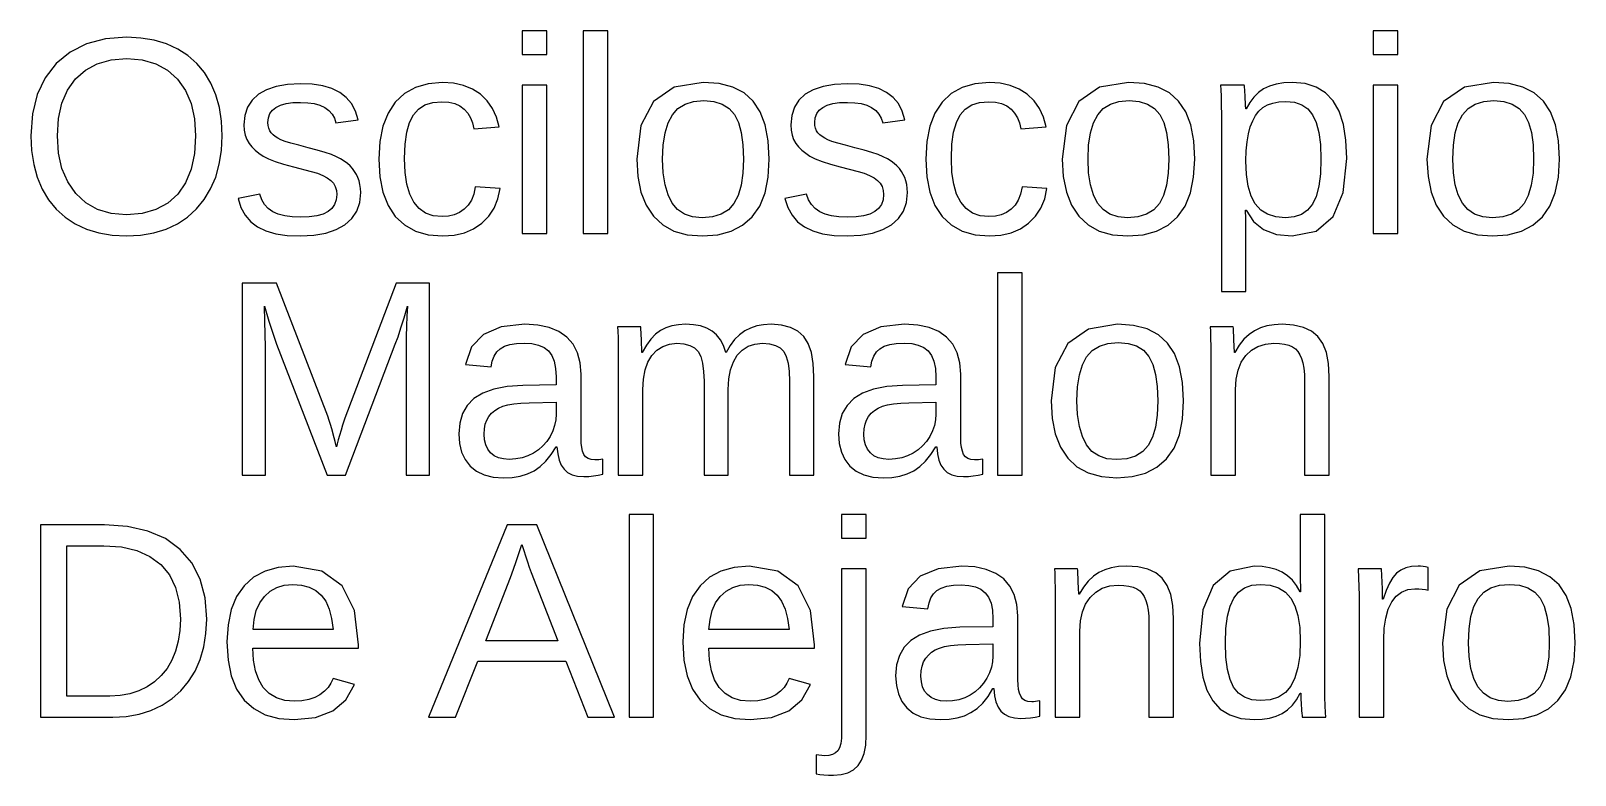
# Model space of a CAD drawing. Header units: metres. Extents: x 0.7 to 77.3, y -14.9 to 22.
import ezdxf

# ---------------------------------------------------------------- set-up
doc = ezdxf.new("R2010")
doc.units = ezdxf.units.M

msp = doc.modelspace()

# ---------------------------------------------------------------- linework, layer by layer
for p, q in [((4.35306, 21.647), (3.41724, 21.4042)), ((5.41199, 21.728), (4.35306, 21.647)), ((6.11774, 21.6917), (5.41199, 21.728)), ((6.77499, 21.5827), (6.11774, 21.6917)), ((7.38374, 21.4012), (6.77499, 21.5827)), ((26.2583, 22.048), (25.0373, 22.048)), ((25.0373, 22.048), (25.0373, 20.882)), ((26.2583, 20.882), (26.2583, 22.048)), ((29.277, 22.048), (28.057, 22.048)), ((28.057, 22.048), (28.057, 12)), ((29.277, 12), (29.277, 22.048)), ((68.4751, 22.048), (67.2541, 22.048)), ((67.2541, 22.048), (67.2541, 20.882)), ((68.4751, 20.882), (68.4751, 22.048)), ((2.60455, 20.9996), (1.91499, 20.433)), ((3.41724, 21.4042), (2.60455, 20.9996)), ((7.94398, 21.147), (7.38374, 21.4012)), ((8.44887, 20.8235), (7.94398, 21.147)), ((8.89049, 20.4342), (8.44887, 20.8235)), ((25.0373, 20.882), (26.2583, 20.882)), ((67.2541, 20.882), (68.4751, 20.882)), ((1.91499, 20.433), (1.36549, 19.7229)), ((2.87099, 19.663), (3.36618, 20.1036)), ((3.36618, 20.1036), (3.95474, 20.4182)), ((3.95474, 20.4182), (4.63667, 20.6071)), ((4.63667, 20.6071), (5.41199, 20.67)), ((5.41199, 20.67), (6.18092, 20.6062)), ((6.18092, 20.6062), (6.85774, 20.415)), ((6.85774, 20.415), (7.44243, 20.0962)), ((7.44243, 20.0962), (7.935, 19.65)), ((9.26886, 19.979), (8.89049, 20.4342)), ((9.584, 19.458), (9.26886, 19.979)), ((1.36549, 19.7229), (0.972992, 18.8875)), ((2.47856, 19.1094), (2.87099, 19.663)), ((7.935, 19.65), (8.32611, 19.0919)), ((9.83206, 18.8789), (9.584, 19.458)), ((12.832, 19.2932), (12.3494, 19.1298)), ((13.3969, 19.3913), (12.832, 19.2932)), ((14.0438, 19.424), (13.3969, 19.3913)), ((14.6224, 19.3972), (14.0438, 19.424)), ((15.1383, 19.317), (14.6224, 19.3972)), ((15.5914, 19.1832), (15.1383, 19.317)), ((15.9818, 18.996), (15.5914, 19.1832)), ((19.7361, 19.2445), (19.1943, 18.9401)), ((20.3663, 19.4271), (19.7361, 19.2445)), ((21.0851, 19.488), (20.3663, 19.4271)), ((21.6261, 19.4512), (21.0851, 19.488)), ((22.119, 19.341), (21.6261, 19.4512)), ((22.564, 19.1572), (22.119, 19.341)), ((22.961, 18.9), (22.564, 19.1572)), ((26.2583, 19.36), (25.0373, 19.36)), ((25.0373, 19.36), (25.0373, 12)), ((26.2583, 12), (26.2583, 19.36)), ((32.5773, 19.2504), (31.5469, 18.5377)), ((34.0197, 19.488), (32.5773, 19.2504)), ((34.807, 19.4301), (34.0197, 19.488)), ((35.4829, 19.2562), (34.807, 19.4301)), ((36.0475, 18.9666), (35.4829, 19.2562)), ((39.9629, 19.2932), (39.4802, 19.1298)), ((40.5277, 19.3913), (39.9629, 19.2932)), ((41.1747, 19.424), (40.5277, 19.3913)), ((41.7533, 19.3972), (41.1747, 19.424)), ((42.2691, 19.317), (41.7533, 19.3972)), ((42.7223, 19.1832), (42.2691, 19.317)), ((43.1127, 18.996), (42.7223, 19.1832)), ((46.8669, 19.2445), (46.3251, 18.9401)), ((47.4972, 19.4271), (46.8669, 19.2445)), ((48.2159, 19.488), (47.4972, 19.4271)), ((48.7569, 19.4512), (48.2159, 19.488)), ((49.2499, 19.341), (48.7569, 19.4512)), ((49.6949, 19.1572), (49.2499, 19.341)), ((50.0919, 18.9), (49.6949, 19.1572)), ((53.6827, 19.2504), (52.6524, 18.5377)), ((55.1252, 19.488), (53.6827, 19.2504)), ((55.9125, 19.4301), (55.1252, 19.488)), ((56.5884, 19.2562), (55.9125, 19.4301)), ((57.153, 18.9666), (56.5884, 19.2562)), ((60.8631, 19.36), (59.6831, 19.36)), ((59.6831, 19.36), (59.7011, 19.1285)), ((60.8716, 19.298), (60.8631, 19.36)), ((60.8903, 19.0717), (60.8716, 19.298)), ((61.8221, 19.172), (61.5668, 18.9913)), ((62.1123, 19.3102), (61.8221, 19.172)), ((62.4449, 19.409), (62.1123, 19.3102)), ((62.8198, 19.4682), (62.4449, 19.409)), ((63.2371, 19.488), (62.8198, 19.4682)), ((63.8746, 19.4311), (63.2371, 19.488)), ((64.4261, 19.2602), (63.8746, 19.4311)), ((64.8916, 18.9756), (64.4261, 19.2602)), ((68.4751, 19.36), (67.2541, 19.36)), ((67.2541, 19.36), (67.2541, 12)), ((68.4751, 12), (68.4751, 19.36)), ((71.7814, 19.2504), (70.751, 18.5377)), ((73.2238, 19.488), (71.7814, 19.2504)), ((74.0111, 19.4301), (73.2238, 19.488)), ((74.687, 19.2562), (74.0111, 19.4301)), ((75.2516, 18.9666), (74.687, 19.2562)), ((0.972992, 18.8875), (0.737488, 17.9269)), ((2.03006, 17.6984), (2.19824, 18.4545)), ((2.19824, 18.4545), (2.47856, 19.1094)), ((8.32611, 19.0919), (8.6055, 18.4377)), ((8.6055, 18.4377), (8.77312, 17.6874)), ((10.0092, 18.2497), (9.83206, 18.8789)), ((11.6347, 18.6097), (11.4103, 18.259)), ((11.9488, 18.901), (11.6347, 18.6097)), ((12.3494, 19.1298), (11.9488, 18.901)), ((13.0396, 18.3619), (13.3198, 18.4397)), ((13.3198, 18.4397), (13.6545, 18.4864)), ((13.6545, 18.4864), (14.0438, 18.502)), ((14.0438, 18.502), (14.4007, 18.4857)), ((14.4007, 18.4857), (14.7195, 18.4367)), ((14.7195, 18.4367), (15.0002, 18.3552)), ((16.3083, 18.7503), (15.9818, 18.996)), ((16.5688, 18.4402), (16.3083, 18.7503)), ((16.7633, 18.0658), (16.5688, 18.4402)), ((18.741, 18.514), (18.3836, 17.9721)), ((19.1943, 18.9401), (18.741, 18.514)), ((20.2088, 18.3707), (20.5962, 18.4917)), ((20.5962, 18.4917), (21.051, 18.532)), ((21.051, 18.532), (21.3895, 18.5092)), ((21.3895, 18.5092), (21.6868, 18.4407)), ((21.6868, 18.4407), (21.943, 18.3267)), ((23.2994, 18.5782), (22.961, 18.9)), ((23.5683, 18.201), (23.2994, 18.5782)), ((31.5469, 18.5377), (30.9288, 17.3499)), ((32.7619, 18.1906), (33.1137, 18.4102)), ((33.1137, 18.4102), (33.5399, 18.5421)), ((33.5399, 18.5421), (34.0407, 18.586)), ((34.0407, 18.586), (34.5366, 18.5429)), ((34.5366, 18.5429), (34.9554, 18.4137)), ((34.9554, 18.4137), (35.2971, 18.1984)), ((36.5007, 18.561), (36.0475, 18.9666)), ((36.8489, 18.0341), (36.5007, 18.561)), ((38.7655, 18.6097), (38.5412, 18.259)), ((39.0797, 18.901), (38.7655, 18.6097)), ((39.4802, 19.1298), (39.0797, 18.901)), ((40.1704, 18.3619), (40.4507, 18.4397)), ((40.4507, 18.4397), (40.7854, 18.4864)), ((40.7854, 18.4864), (41.1747, 18.502)), ((41.1747, 18.502), (41.5316, 18.4857)), ((41.5316, 18.4857), (41.8504, 18.4367)), ((41.8504, 18.4367), (42.1311, 18.3552)), ((43.4392, 18.7503), (43.1127, 18.996)), ((43.6997, 18.4402), (43.4392, 18.7503)), ((43.8941, 18.0658), (43.6997, 18.4402)), ((45.8719, 18.514), (45.5145, 17.9721)), ((46.3251, 18.9401), (45.8719, 18.514)), ((47.3397, 18.3707), (47.7271, 18.4917)), ((47.7271, 18.4917), (48.1819, 18.532)), ((48.1819, 18.532), (48.5203, 18.5092)), ((48.5203, 18.5092), (48.8177, 18.4407)), ((48.8177, 18.4407), (49.0738, 18.3267)), ((50.4302, 18.5782), (50.0919, 18.9)), ((50.6992, 18.201), (50.4302, 18.5782)), ((52.6524, 18.5377), (52.0342, 17.3499)), ((53.8674, 18.1906), (54.2192, 18.4102)), ((54.2192, 18.4102), (54.6454, 18.5421)), ((54.6454, 18.5421), (55.1462, 18.586)), ((55.1462, 18.586), (55.6421, 18.5429)), ((55.6421, 18.5429), (56.0609, 18.4137)), ((56.0609, 18.4137), (56.4026, 18.1984)), ((57.6062, 18.561), (57.153, 18.9666)), ((57.9544, 18.0341), (57.6062, 18.561)), ((59.7011, 19.1285), (59.7139, 18.801)), ((59.7139, 18.801), (59.7216, 18.3775)), ((60.9058, 18.8152), (60.8903, 19.0717)), ((60.9269, 18.3605), (60.9058, 18.8152)), ((61.1348, 18.4938), (60.9581, 18.177)), ((61.3376, 18.7652), (61.1348, 18.4938)), ((61.5668, 18.9913), (61.3376, 18.7652)), ((62.0109, 18.3729), (62.2764, 18.4685)), ((62.2764, 18.4685), (62.5814, 18.5259)), ((62.5814, 18.5259), (62.9261, 18.545)), ((62.9261, 18.545), (63.3484, 18.5037)), ((63.3484, 18.5037), (63.7094, 18.38)), ((65.2711, 18.577), (64.8916, 18.9756)), ((65.566, 18.057), (65.2711, 18.577)), ((70.751, 18.5377), (70.1329, 17.3499)), ((71.966, 18.1906), (72.3178, 18.4102)), ((72.3178, 18.4102), (72.744, 18.5421)), ((72.744, 18.5421), (73.2448, 18.586)), ((73.2448, 18.586), (73.7407, 18.5429)), ((73.7407, 18.5429), (74.1595, 18.4137)), ((74.1595, 18.4137), (74.5012, 18.1984)), ((75.7048, 18.561), (75.2516, 18.9666)), ((76.053, 18.0341), (75.7048, 18.561)), ((0.737488, 17.9269), (0.658997, 16.841)), ((1.974, 16.841), (2.03006, 17.6984)), ((8.77312, 17.6874), (8.82899, 16.841)), ((10.1156, 17.5704), (10.0092, 18.2497)), ((11.2757, 17.8487), (11.2308, 17.379)), ((11.4103, 18.259), (11.2757, 17.8487)), ((12.4178, 17.501), (12.4426, 17.737)), ((12.4426, 17.737), (12.5168, 17.941)), ((12.5168, 17.941), (12.6405, 18.113)), ((12.6405, 18.113), (12.8138, 18.253)), ((12.8138, 18.253), (13.0396, 18.3619)), ((15.0002, 18.3552), (15.2428, 18.241)), ((15.2428, 18.241), (15.4452, 18.0962)), ((15.4452, 18.0962), (15.6046, 17.923)), ((15.6046, 17.923), (15.7207, 17.7212)), ((15.7207, 17.7212), (15.7938, 17.491)), ((15.7938, 17.491), (16.8918, 17.627)), ((16.8918, 17.627), (16.7633, 18.0658)), ((18.3836, 17.9721), (18.1283, 17.3202)), ((19.4449, 17.5093), (19.636, 17.887)), ((19.636, 17.887), (19.8887, 18.1692)), ((19.8887, 18.1692), (20.2088, 18.3707)), ((21.943, 18.3267), (22.1581, 18.167)), ((22.1581, 18.167), (22.3347, 17.9691)), ((22.3347, 17.9691), (22.4745, 17.7392)), ((22.4745, 17.7392), (22.5777, 17.4776)), ((23.7679, 17.7682), (23.5683, 18.201)), ((23.898, 17.28), (23.7679, 17.7682)), ((32.2747, 17.4825), (32.4847, 17.883)), ((32.4847, 17.883), (32.7619, 18.1906)), ((35.2971, 18.1984), (35.5617, 17.897)), ((35.5617, 17.897), (35.7599, 17.5005)), ((37.0977, 17.3795), (36.8489, 18.0341)), ((38.4065, 17.8487), (38.3617, 17.379)), ((38.5412, 18.259), (38.4065, 17.8487)), ((39.5487, 17.501), (39.5734, 17.737)), ((39.5734, 17.737), (39.6477, 17.941)), ((39.6477, 17.941), (39.7714, 18.113)), ((39.7714, 18.113), (39.9447, 18.253)), ((39.9447, 18.253), (40.1704, 18.3619)), ((42.1311, 18.3552), (42.3737, 18.241)), ((42.3737, 18.241), (42.5761, 18.0962)), ((42.5761, 18.0962), (42.7354, 17.923)), ((42.7354, 17.923), (42.8516, 17.7212)), ((42.8516, 17.7212), (42.9247, 17.491)), ((42.9247, 17.491), (44.0227, 17.627)), ((44.0227, 17.627), (43.8941, 18.0658)), ((45.5145, 17.9721), (45.2592, 17.3202)), ((46.5757, 17.5093), (46.7669, 17.887)), ((46.7669, 17.887), (47.0196, 18.1692)), ((47.0196, 18.1692), (47.3397, 18.3707)), ((49.0738, 18.3267), (49.2889, 18.167)), ((49.2889, 18.167), (49.4655, 17.9691)), ((49.4655, 17.9691), (49.6054, 17.7392)), ((49.6054, 17.7392), (49.7085, 17.4776)), ((50.8987, 17.7682), (50.6992, 18.201)), ((51.0289, 17.28), (50.8987, 17.7682)), ((53.3802, 17.4825), (53.5901, 17.883)), ((53.5901, 17.883), (53.8674, 18.1906)), ((56.4026, 18.1984), (56.6672, 17.897)), ((56.6672, 17.897), (56.8653, 17.5005)), ((58.2032, 17.3795), (57.9544, 18.0341)), ((59.7216, 18.3775), (59.7241, 17.858)), ((59.7241, 17.858), (59.7241, 9.12001)), ((60.9311, 18.177), (60.9269, 18.3605)), ((60.9581, 18.177), (60.9311, 18.177)), ((61.2779, 17.5871), (61.4224, 17.8472)), ((61.4224, 17.8472), (61.5914, 18.0646)), ((61.5914, 18.0646), (61.7851, 18.239)), ((61.7851, 18.239), (62.0109, 18.3729)), ((63.7094, 18.38), (64.0089, 18.1737)), ((64.0089, 18.1737), (64.2471, 17.885)), ((64.2471, 17.885), (64.4291, 17.5007)), ((65.7766, 17.407), (65.566, 18.057)), ((71.4788, 17.4825), (71.6888, 17.883)), ((71.6888, 17.883), (71.966, 18.1906)), ((74.5012, 18.1984), (74.7658, 17.897)), ((74.7658, 17.897), (74.964, 17.5005)), ((76.3018, 17.3795), (76.053, 18.0341)), ((10.151, 16.841), (10.1156, 17.5704)), ((11.2308, 17.379), (11.2466, 17.1196)), ((11.2466, 17.1196), (11.2938, 16.8812)), ((11.2938, 16.8812), (11.3725, 16.6641)), ((12.428, 17.3527), (12.4178, 17.501)), ((12.4585, 17.2177), (12.428, 17.3527)), ((12.5095, 17.0962), (12.4585, 17.2177)), ((12.5808, 16.988), (12.5095, 17.0962)), ((12.6726, 16.8907), (12.5808, 16.988)), ((12.784, 16.801), (12.6726, 16.8907)), ((18.1283, 17.3202), (17.9751, 16.5585)), ((19.2264, 16.4228), (19.3083, 17.0212)), ((19.3083, 17.0212), (19.4449, 17.5093)), ((22.5777, 17.4776), (22.644, 17.184)), ((22.644, 17.184), (23.898, 17.28)), ((30.9288, 17.3499), (30.7227, 15.687)), ((32.0347, 16.3845), (32.1247, 16.983)), ((32.1247, 16.983), (32.2747, 17.4825)), ((35.7599, 17.5005), (35.9014, 17)), ((35.9014, 17), (35.9864, 16.3955)), ((37.2469, 16.5971), (37.0977, 17.3795)), ((38.3617, 17.379), (38.3774, 17.1196)), ((38.3774, 17.1196), (38.4247, 16.8812)), ((38.4247, 16.8812), (38.5034, 16.6641)), ((39.5588, 17.3527), (39.5487, 17.501)), ((39.5894, 17.2177), (39.5588, 17.3527)), ((39.6404, 17.0962), (39.5894, 17.2177)), ((39.7117, 16.988), (39.6404, 17.0962)), ((39.8035, 16.8907), (39.7117, 16.988)), ((39.9149, 16.801), (39.8035, 16.8907)), ((45.2592, 17.3202), (45.106, 16.5585)), ((46.3572, 16.4228), (46.4392, 17.0212)), ((46.4392, 17.0212), (46.5757, 17.5093)), ((49.7085, 17.4776), (49.7749, 17.184)), ((49.7749, 17.184), (51.0289, 17.28)), ((52.0342, 17.3499), (51.8282, 15.687)), ((53.1402, 16.3845), (53.2302, 16.983)), ((53.2302, 16.983), (53.3802, 17.4825)), ((56.8653, 17.5005), (57.0069, 17)), ((57.0069, 17), (57.0918, 16.3955)), ((58.3524, 16.5971), (58.2032, 17.3795)), ((60.9976, 16.5372), (61.0645, 16.9351)), ((61.0645, 16.9351), (61.1581, 17.284)), ((61.1581, 17.284), (61.2779, 17.5871)), ((64.4291, 17.5007), (64.5591, 17.0067)), ((64.5591, 17.0067), (64.6371, 16.4032)), ((65.903, 16.627), (65.7766, 17.407)), ((70.1329, 17.3499), (69.9268, 15.687)), ((71.2388, 16.3845), (71.3288, 16.983)), ((71.3288, 16.983), (71.4788, 17.4825)), ((74.964, 17.5005), (75.1055, 17)), ((75.1055, 17), (75.1905, 16.3955)), ((76.451, 16.5971), (76.3018, 17.3795)), ((0.658997, 16.841), (0.694183, 16.1101)), ((0.694183, 16.1101), (0.799744, 15.4262)), ((2.03069, 15.9861), (1.974, 16.841)), ((8.82899, 16.841), (8.77356, 15.9584)), ((10.0075, 15.4322), (10.1151, 16.1133)), ((10.1151, 16.1133), (10.151, 16.841)), ((11.3725, 16.6641), (11.4828, 16.468)), ((11.4828, 16.468), (11.6214, 16.2894)), ((11.6214, 16.2894), (11.784, 16.1247)), ((11.784, 16.1247), (11.9709, 15.9739)), ((12.9151, 16.7188), (12.784, 16.801)), ((13.0658, 16.644), (12.9151, 16.7188)), ((13.2706, 16.5662), (13.0658, 16.644)), ((13.5638, 16.475), (13.2706, 16.5662)), ((13.9455, 16.3702), (13.5638, 16.475)), ((14.4158, 16.252), (13.9455, 16.3702)), ((14.8696, 16.1328), (14.4158, 16.252)), ((15.2551, 16.0182), (14.8696, 16.1328)), ((17.9751, 16.5585), (17.924, 15.687)), ((19.1991, 15.714), (19.2264, 16.4228)), ((32.0047, 15.687), (32.0347, 16.3845)), ((35.9864, 16.3955), (36.0147, 15.687)), ((37.2967, 15.687), (37.2469, 16.5971)), ((38.5034, 16.6641), (38.6137, 16.468)), ((38.6137, 16.468), (38.7522, 16.2894)), ((38.7522, 16.2894), (38.9149, 16.1247)), ((38.9149, 16.1247), (39.1017, 15.9739)), ((40.046, 16.7188), (39.9149, 16.801)), ((40.1967, 16.644), (40.046, 16.7188)), ((40.4014, 16.5662), (40.1967, 16.644)), ((40.6947, 16.475), (40.4014, 16.5662)), ((41.0764, 16.3702), (40.6947, 16.475)), ((41.5467, 16.252), (41.0764, 16.3702)), ((42.0005, 16.1328), (41.5467, 16.252)), ((42.3859, 16.0182), (42.0005, 16.1328)), ((45.106, 16.5585), (45.0549, 15.687)), ((46.3299, 15.714), (46.3572, 16.4228)), ((53.1102, 15.687), (53.1402, 16.3845)), ((57.0918, 16.3955), (57.1202, 15.687)), ((58.4022, 15.687), (58.3524, 16.5971)), ((60.9441, 15.595), (60.9575, 16.0906)), ((60.9575, 16.0906), (60.9976, 16.5372)), ((64.6371, 16.4032), (64.6631, 15.69)), ((65.9451, 15.717), (65.903, 16.627)), ((71.2088, 15.687), (71.2388, 16.3845)), ((75.1905, 16.3955), (75.2188, 15.687)), ((76.5008, 15.687), (76.451, 16.5971)), ((0.799744, 15.4262), (0.975677, 14.7896)), ((2.20074, 15.2242), (2.03069, 15.9861)), ((8.77356, 15.9584), (8.60724, 15.1817)), ((9.82812, 14.7978), (10.0075, 15.4322)), ((11.9709, 15.9739), (12.1818, 15.837)), ((12.1818, 15.837), (12.4434, 15.7064)), ((12.4434, 15.7064), (12.7813, 15.5745)), ((12.7813, 15.5745), (13.1954, 15.4414)), ((13.1954, 15.4414), (13.6858, 15.307)), ((15.5721, 15.9083), (15.2551, 16.0182)), ((15.8208, 15.803), (15.5721, 15.9083)), ((16.0245, 15.6977), (15.8208, 15.803)), ((16.2056, 15.5867), (16.0245, 15.6977)), ((16.364, 15.4702), (16.2056, 15.5867)), ((16.4998, 15.348), (16.364, 15.4702)), ((16.6172, 15.2182), (16.4998, 15.348)), ((17.924, 15.687), (17.9749, 14.8093)), ((19.228, 15.0281), (19.1991, 15.714)), ((30.7227, 15.687), (30.7741, 14.815)), ((32.0343, 15.0057), (32.0047, 15.687)), ((36.0147, 15.687), (35.9851, 14.9862)), ((37.2436, 14.7845), (37.2967, 15.687)), ((39.1017, 15.9739), (39.3127, 15.837)), ((39.3127, 15.837), (39.5743, 15.7064)), ((39.5743, 15.7064), (39.9122, 15.5745)), ((39.9122, 15.5745), (40.3263, 15.4414)), ((40.3263, 15.4414), (40.8167, 15.307)), ((42.703, 15.9083), (42.3859, 16.0182)), ((42.9517, 15.803), (42.703, 15.9083)), ((43.1553, 15.6977), (42.9517, 15.803)), ((43.3364, 15.5867), (43.1553, 15.6977)), ((43.4948, 15.4702), (43.3364, 15.5867)), ((43.6307, 15.348), (43.4948, 15.4702)), ((43.7481, 15.2182), (43.6307, 15.348)), ((45.0549, 15.687), (45.1058, 14.8093)), ((46.3589, 15.0281), (46.3299, 15.714)), ((51.8282, 15.687), (51.8795, 14.815)), ((53.1397, 15.0057), (53.1102, 15.687)), ((57.1202, 15.687), (57.0906, 14.9862)), ((58.349, 14.7845), (58.4022, 15.687)), ((60.9731, 14.9185), (60.9441, 15.595)), ((64.6631, 15.69), (64.6369, 14.9582)), ((65.7759, 14.0348), (65.9451, 15.717)), ((69.9268, 15.687), (69.9782, 14.815)), ((71.2384, 15.0057), (71.2088, 15.687)), ((75.2188, 15.687), (75.1892, 14.9862)), ((76.4477, 14.7845), (76.5008, 15.687)), ((0.975677, 14.7896), (1.22198, 14.2)), ((2.48418, 14.5556), (2.20074, 15.2242)), ((8.60724, 15.1817), (8.33005, 14.5109)), ((9.577, 14.21), (9.82812, 14.7978)), ((13.6858, 15.307), (14.5658, 15.077)), ((14.5658, 15.077), (14.8772, 14.9836)), ((14.8772, 14.9836), (15.1425, 14.8782)), ((15.1425, 14.8782), (15.3617, 14.761)), ((15.3617, 14.761), (15.5348, 14.632)), ((15.5348, 14.632), (15.666, 14.4869)), ((16.7206, 15.0787), (16.6172, 15.2182)), ((16.8097, 14.9297), (16.7206, 15.0787)), ((16.8848, 14.771), (16.8097, 14.9297)), ((16.9447, 14.6017), (16.8848, 14.771)), ((16.9875, 14.421), (16.9447, 14.6017)), ((17.9749, 14.8093), (18.1275, 14.0432)), ((19.315, 14.4372), (19.228, 15.0281)), ((30.7741, 14.815), (30.9282, 14.052)), ((32.1229, 14.4147), (32.0343, 15.0057)), ((35.9851, 14.9862), (35.8964, 14.3847)), ((37.0842, 14.005), (37.2436, 14.7845)), ((40.8167, 15.307), (41.6967, 15.077)), ((41.6967, 15.077), (42.0081, 14.9836)), ((42.0081, 14.9836), (42.2734, 14.8782)), ((42.2734, 14.8782), (42.4926, 14.761)), ((42.4926, 14.761), (42.6656, 14.632)), ((42.6656, 14.632), (42.7969, 14.4869)), ((43.8514, 15.0787), (43.7481, 15.2182)), ((43.9406, 14.9297), (43.8514, 15.0787)), ((44.0157, 14.771), (43.9406, 14.9297)), ((44.0756, 14.6017), (44.0157, 14.771)), ((44.1184, 14.421), (44.0756, 14.6017)), ((45.1058, 14.8093), (45.2584, 14.0432)), ((46.4459, 14.4372), (46.3589, 15.0281)), ((51.8795, 14.815), (52.0337, 14.052)), ((53.2284, 14.4147), (53.1397, 15.0057)), ((57.0906, 14.9862), (57.0019, 14.3847)), ((58.1897, 14.005), (58.349, 14.7845)), ((61.0599, 14.3372), (60.9731, 14.9185)), ((64.6369, 14.9582), (64.5584, 14.3397)), ((69.9782, 14.815), (70.1323, 14.052)), ((71.327, 14.4147), (71.2384, 15.0057)), ((75.1892, 14.9862), (75.1005, 14.3847)), ((76.2883, 14.005), (76.4477, 14.7845)), ((1.22198, 14.2), (1.53555, 13.6674)), ((2.881, 13.98), (2.48418, 14.5556)), ((3.37843, 13.5175), (2.881, 13.98)), ((7.94199, 13.946), (7.45074, 13.4984)), ((8.33005, 14.5109), (7.94199, 13.946)), ((9.25925, 13.6787), (9.577, 14.21)), ((12.0158, 13.941), (10.9378, 13.731)), ((12.1152, 13.6657), (12.0158, 13.941)), ((15.666, 14.4869), (15.7598, 14.3215)), ((15.7598, 14.3215), (15.816, 14.1359)), ((15.8348, 13.93), (15.8077, 13.6656)), ((15.816, 14.1359), (15.8348, 13.93)), ((16.9726, 13.5381), (17.0218, 14.025)), ((17.0132, 14.2287), (16.9875, 14.421)), ((17.0218, 14.025), (17.0132, 14.2287)), ((18.1275, 14.0432), (18.3819, 13.3888)), ((19.4601, 13.9416), (19.315, 14.4372)), ((19.663, 13.541), (19.4601, 13.9416)), ((22.6324, 13.9542), (22.5175, 13.6527)), ((22.705, 14.304), (22.6324, 13.9542)), ((23.939, 14.222), (22.705, 14.304)), ((23.8288, 13.7131), (23.939, 14.222)), ((30.9282, 14.052), (31.1851, 13.398)), ((32.2708, 13.9142), (32.1229, 14.4147)), ((32.4777, 13.504), (32.2708, 13.9142)), ((35.7486, 13.8827), (35.5417, 13.48)), ((35.8964, 14.3847), (35.7486, 13.8827)), ((36.8186, 13.3485), (37.0842, 14.005)), ((39.1467, 13.941), (38.0686, 13.731)), ((39.2461, 13.6657), (39.1467, 13.941)), ((42.7969, 14.4869), (42.8907, 14.3215)), ((42.8907, 14.3215), (42.9469, 14.1359)), ((42.9657, 13.93), (42.9385, 13.6656)), ((42.9469, 14.1359), (42.9657, 13.93)), ((44.1035, 13.5381), (44.1526, 14.025)), ((44.1441, 14.2287), (44.1184, 14.421)), ((44.1526, 14.025), (44.1441, 14.2287)), ((45.2584, 14.0432), (45.5128, 13.3888)), ((46.5909, 13.9416), (46.4459, 14.4372)), ((46.7939, 13.541), (46.5909, 13.9416)), ((49.7633, 13.9542), (49.6484, 13.6527)), ((49.8359, 14.304), (49.7633, 13.9542)), ((51.0699, 14.222), (49.8359, 14.304)), ((50.9597, 13.7131), (51.0699, 14.222)), ((52.0337, 14.052), (52.2905, 13.398)), ((53.3762, 13.9142), (53.2284, 14.4147)), ((53.5832, 13.504), (53.3762, 13.9142)), ((56.8541, 13.8827), (56.6472, 13.48)), ((57.0019, 14.3847), (56.8541, 13.8827)), ((57.924, 13.3485), (58.1897, 14.005)), ((61.2046, 13.8511), (61.0599, 14.3372)), ((61.4071, 13.46), (61.2046, 13.8511)), ((64.4274, 13.8347), (64.2441, 13.443)), ((64.5584, 14.3397), (64.4274, 13.8347)), ((65.2681, 12.8332), (65.7759, 14.0348)), ((70.1323, 14.052), (70.3892, 13.398)), ((71.4749, 13.9142), (71.327, 14.4147)), ((71.6818, 13.504), (71.4749, 13.9142)), ((74.9527, 13.8827), (74.7458, 13.48)), ((75.1005, 14.3847), (74.9527, 13.8827)), ((76.0227, 13.3485), (76.2883, 14.005)), ((1.53555, 13.6674), (1.91225, 13.2015)), ((1.91225, 13.2015), (2.35205, 12.8024)), ((3.96375, 13.1872), (3.37843, 13.5175)), ((4.63693, 12.9891), (3.96375, 13.1872)), ((6.86299, 13.1787), (6.17874, 12.9869)), ((7.45074, 13.4984), (6.86299, 13.1787)), ((8.43625, 12.8122), (8.879, 13.2127)), ((8.879, 13.2127), (9.25925, 13.6787)), ((10.9378, 13.731), (11.0829, 13.2841)), ((11.0829, 13.2841), (11.293, 12.9005)), ((12.2565, 13.4297), (12.1152, 13.6657)), ((12.4397, 13.2332), (12.2565, 13.4297)), ((12.6648, 13.076), (12.4397, 13.2332)), ((12.9347, 12.9557), (12.6648, 13.076)), ((15.4008, 13.083), (15.1524, 12.9596)), ((15.5907, 13.2421), (15.4008, 13.083)), ((15.7263, 13.4362), (15.5907, 13.2421)), ((15.8077, 13.6656), (15.7263, 13.4362)), ((16.5791, 12.7416), (16.825, 13.1102)), ((16.825, 13.1102), (16.9726, 13.5381)), ((18.3819, 13.3888), (18.7381, 12.846)), ((19.925, 13.2321), (19.663, 13.541)), ((20.246, 13.0115), (19.925, 13.2321)), ((21.9276, 13.0375), (21.6671, 12.925)), ((22.161, 13.195), (21.9276, 13.0375)), ((22.3604, 13.3997), (22.161, 13.195)), ((22.5175, 13.6527), (22.3604, 13.3997)), ((23.3758, 12.8576), (23.6411, 13.2582)), ((23.6411, 13.2582), (23.8288, 13.7131)), ((31.1851, 13.398), (31.5447, 12.853)), ((32.7481, 13.1846), (32.4777, 13.504)), ((33.0862, 12.9565), (32.7481, 13.1846)), ((35.2658, 13.1711), (34.9112, 12.9505)), ((35.5417, 13.48), (35.2658, 13.1711)), ((36.4467, 12.815), (36.8186, 13.3485)), ((38.0686, 13.731), (38.2137, 13.2841)), ((38.2137, 13.2841), (38.4239, 12.9005)), ((39.3874, 13.4297), (39.2461, 13.6657)), ((39.5706, 13.2332), (39.3874, 13.4297)), ((39.7957, 13.076), (39.5706, 13.2332)), ((40.0655, 12.9557), (39.7957, 13.076)), ((42.5317, 13.083), (42.2833, 12.9596)), ((42.7215, 13.2421), (42.5317, 13.083)), ((42.8572, 13.4362), (42.7215, 13.2421)), ((42.9385, 13.6656), (42.8572, 13.4362)), ((43.71, 12.7416), (43.9559, 13.1102)), ((43.9559, 13.1102), (44.1035, 13.5381)), ((45.5128, 13.3888), (45.8689, 12.846)), ((47.0559, 13.2321), (46.7939, 13.541)), ((47.3769, 13.0115), (47.0559, 13.2321)), ((49.0584, 13.0375), (48.7979, 12.925)), ((49.2919, 13.195), (49.0584, 13.0375)), ((49.4913, 13.3997), (49.2919, 13.195)), ((49.6484, 13.6527), (49.4913, 13.3997)), ((50.5067, 12.8576), (50.7719, 13.2582)), ((50.7719, 13.2582), (50.9597, 13.7131)), ((52.2905, 13.398), (52.6502, 12.853)), ((53.8535, 13.1846), (53.5832, 13.504)), ((54.1917, 12.9565), (53.8535, 13.1846)), ((56.3713, 13.1711), (56.0167, 12.9505)), ((56.6472, 13.48), (56.3713, 13.1711)), ((57.5522, 12.815), (57.924, 13.3485)), ((60.9289, 13.0565), (60.9171, 13.149)), ((60.9171, 13.149), (60.9511, 13.149)), ((60.9374, 12.8332), (60.9289, 13.0565)), ((60.9511, 13.149), (61.3134, 12.5903)), ((61.6748, 13.1599), (61.4071, 13.46)), ((62.0149, 12.9455), (61.6748, 13.1599)), ((64.0038, 13.1503), (63.7016, 12.9412)), ((64.2441, 13.443), (64.0038, 13.1503)), ((70.3892, 13.398), (70.7488, 12.853)), ((71.9522, 13.1846), (71.6818, 13.504)), ((72.2903, 12.9565), (71.9522, 13.1846)), ((74.4699, 13.1711), (74.1153, 12.9505)), ((74.7458, 13.48), (74.4699, 13.1711)), ((75.6508, 12.815), (76.0227, 13.3485)), ((2.35205, 12.8024), (2.855, 12.47)), ((2.855, 12.47), (3.41518, 12.2084)), ((5.39799, 12.923), (4.63693, 12.9891)), ((6.17874, 12.9869), (5.39799, 12.923)), ((7.3703, 12.2123), (7.931, 12.477)), ((7.931, 12.477), (8.43625, 12.8122)), ((11.293, 12.9005), (11.5684, 12.5801)), ((11.5684, 12.5801), (11.9088, 12.323)), ((11.9088, 12.323), (12.3212, 12.1257)), ((13.2523, 12.8697), (12.9347, 12.9557)), ((13.6177, 12.8182), (13.2523, 12.8697)), ((14.0308, 12.801), (13.6177, 12.8182)), ((14.4674, 12.8186), (14.0308, 12.801)), ((14.8413, 12.8715), (14.4674, 12.8186)), ((15.1524, 12.9596), (14.8413, 12.8715)), ((15.8019, 12.187), (16.2348, 12.432)), ((16.2348, 12.432), (16.5791, 12.7416)), ((18.7381, 12.846), (19.1908, 12.4199)), ((19.1908, 12.4199), (19.735, 12.1155)), ((20.6261, 12.8791), (20.246, 13.0115)), ((21.065, 12.835), (20.6261, 12.8791)), ((21.3795, 12.8575), (21.065, 12.835)), ((21.6671, 12.925), (21.3795, 12.8575)), ((22.626, 12.2314), (23.0331, 12.511)), ((23.0331, 12.511), (23.3758, 12.8576)), ((31.5447, 12.853), (32.0054, 12.4238)), ((32.0054, 12.4238), (32.5647, 12.1172)), ((33.4921, 12.8196), (33.0862, 12.9565)), ((33.9657, 12.774), (33.4921, 12.8196)), ((34.4778, 12.8181), (33.9657, 12.774)), ((34.9112, 12.9505), (34.4778, 12.8181)), ((35.4047, 12.1077), (35.9737, 12.4024)), ((35.9737, 12.4024), (36.4467, 12.815)), ((38.4239, 12.9005), (38.6992, 12.5801)), ((38.6992, 12.5801), (39.0397, 12.323)), ((39.0397, 12.323), (39.452, 12.1257)), ((40.3832, 12.8697), (40.0655, 12.9557)), ((40.7485, 12.8182), (40.3832, 12.8697)), ((41.1617, 12.801), (40.7485, 12.8182)), ((41.5983, 12.8186), (41.1617, 12.801)), ((41.9722, 12.8715), (41.5983, 12.8186)), ((42.2833, 12.9596), (41.9722, 12.8715)), ((42.9328, 12.187), (43.3657, 12.432)), ((43.3657, 12.432), (43.71, 12.7416)), ((45.8689, 12.846), (46.3217, 12.4199)), ((46.3217, 12.4199), (46.8659, 12.1155)), ((47.7569, 12.8791), (47.3769, 13.0115)), ((48.1959, 12.835), (47.7569, 12.8791)), ((48.5104, 12.8575), (48.1959, 12.835)), ((48.7979, 12.925), (48.5104, 12.8575)), ((49.7569, 12.2314), (50.1639, 12.511)), ((50.1639, 12.511), (50.5067, 12.8576)), ((52.6502, 12.853), (53.1109, 12.4238)), ((53.1109, 12.4238), (53.6702, 12.1172)), ((54.5975, 12.8196), (54.1917, 12.9565)), ((55.0712, 12.774), (54.5975, 12.8196)), ((55.5833, 12.8181), (55.0712, 12.774)), ((56.0167, 12.9505), (55.5833, 12.8181)), ((56.5102, 12.1077), (57.0792, 12.4024)), ((57.0792, 12.4024), (57.5522, 12.815)), ((60.9424, 12.479), (60.9374, 12.8332)), ((60.9441, 11.994), (60.9424, 12.479)), ((61.3134, 12.5903), (61.8151, 12.1912)), ((62.4273, 12.8169), (62.0149, 12.9455)), ((62.9121, 12.774), (62.4273, 12.8169)), ((63.3378, 12.8158), (62.9121, 12.774)), ((63.7016, 12.9412), (63.3378, 12.8158)), ((64.4219, 12.1123), (65.2681, 12.8332)), ((70.7488, 12.853), (71.2095, 12.4238)), ((71.2095, 12.4238), (71.7688, 12.1172)), ((72.6962, 12.8196), (72.2903, 12.9565)), ((73.1698, 12.774), (72.6962, 12.8196)), ((73.6819, 12.8181), (73.1698, 12.774)), ((74.1153, 12.9505), (73.6819, 12.8181)), ((74.6088, 12.1077), (75.1778, 12.4024)), ((75.1778, 12.4024), (75.6508, 12.815)), ((3.41518, 12.2084), (4.02574, 12.0215)), ((4.02574, 12.0215), (4.68668, 11.9094)), ((4.68668, 11.9094), (5.39799, 11.872)), ((5.39799, 11.872), (6.10381, 11.9098)), ((6.10381, 11.9098), (6.76125, 12.0232)), ((6.76125, 12.0232), (7.3703, 12.2123)), ((12.3212, 12.1257), (12.8123, 11.9848)), ((12.8123, 11.9848), (13.3822, 11.9002)), ((13.3822, 11.9002), (14.0308, 11.872)), ((14.0308, 11.872), (14.6999, 11.907)), ((14.6999, 11.907), (15.2903, 12.012)), ((15.2903, 12.012), (15.8019, 12.187)), ((19.735, 12.1155), (20.3708, 11.9329)), ((20.3708, 11.9329), (21.0981, 11.872)), ((21.0981, 11.872), (21.6585, 11.9119)), ((21.6585, 11.9119), (22.1678, 12.0317)), ((22.1678, 12.0317), (22.626, 12.2314)), ((25.0373, 12), (26.2583, 12)), ((28.057, 12), (29.277, 12)), ((32.5647, 12.1172), (33.2224, 11.9333)), ((33.2224, 11.9333), (33.9787, 11.872)), ((33.9787, 11.872), (34.7397, 11.9309)), ((34.7397, 11.9309), (35.4047, 12.1077)), ((39.452, 12.1257), (39.9432, 11.9848)), ((39.9432, 11.9848), (40.513, 11.9002)), ((40.513, 11.9002), (41.1617, 11.872)), ((41.1617, 11.872), (41.8308, 11.907)), ((41.8308, 11.907), (42.4212, 12.012)), ((42.4212, 12.012), (42.9328, 12.187)), ((46.8659, 12.1155), (47.5017, 11.9329)), ((47.5017, 11.9329), (48.2289, 11.872)), ((48.2289, 11.872), (48.7893, 11.9119)), ((48.7893, 11.9119), (49.2987, 12.0317)), ((49.2987, 12.0317), (49.7569, 12.2314)), ((53.6702, 12.1172), (54.3279, 11.9333)), ((54.3279, 11.9333), (55.0842, 11.872)), ((55.0842, 11.872), (55.8452, 11.9309)), ((55.8452, 11.9309), (56.5102, 12.1077)), ((60.9441, 9.12001), (60.9441, 11.994)), ((61.8151, 12.1912), (62.4564, 11.9518)), ((62.4564, 11.9518), (63.2371, 11.872)), ((63.2371, 11.872), (64.4219, 12.1123)), ((67.2541, 12), (68.4751, 12)), ((71.7688, 12.1172), (72.4265, 11.9333)), ((72.4265, 11.9333), (73.1828, 11.872)), ((73.1828, 11.872), (73.9438, 11.9309)), ((73.9438, 11.9309), (74.6088, 12.1077)), ((49.8336, 10.048), (48.6136, 10.048)), ((48.6136, 10.048), (48.6136, 0)), ((49.8336, 0), (49.8336, 10.048)), ((12.843, 9.536), (11.141, 9.536)), ((11.141, 9.536), (11.141, 0)), ((15.391, 2.92599), (12.843, 9.536)), ((18.781, 9.536), (16.2434, 2.82944)), ((20.443, 9.536), (18.781, 9.536)), ((20.443, 0), (20.443, 9.536)), ((59.7241, 9.12001), (60.9441, 9.12001)), ((12.267, 7.63899), (12.247, 8.39)), ((12.247, 8.39), (12.471, 7.646)), ((19.021, 7.31075), (19.1747, 7.81743)), ((19.1747, 7.81743), (19.337, 8.39)), ((19.3103, 7.89787), (19.2912, 7.39549)), ((19.337, 8.39), (19.3103, 7.89787)), ((12.294, 6.35999), (12.267, 7.63899)), ((12.471, 7.646), (12.851, 6.495)), ((18.8757, 6.86993), (19.021, 7.31075)), ((19.2912, 7.39549), (19.2798, 6.88287)), ((23.1101, 6.989), (22.5177, 6.36525)), ((23.9932, 7.36324), (23.1101, 6.989)), ((25.1668, 7.48799), (23.9932, 7.36324)), ((25.817, 7.4483), (25.1668, 7.48799)), ((26.3813, 7.32924), (25.817, 7.4483)), ((26.86, 7.1308), (26.3813, 7.32924)), ((27.2528, 6.853), (26.86, 7.1308)), ((30.9168, 7.35999), (29.7638, 7.35999)), ((29.7638, 7.35999), (29.7818, 7.15456)), ((29.7818, 7.15456), (29.7946, 6.82425)), ((30.9238, 7.29674), (30.9168, 7.35999)), ((30.9531, 6.71094), (30.9238, 7.29674)), ((31.6475, 6.9993), (31.4146, 6.75725)), ((31.8948, 7.18199), (31.6475, 6.9993)), ((32.1634, 7.31587), (31.8948, 7.18199)), ((32.4601, 7.4115), (32.1634, 7.31587)), ((32.7849, 7.46887), (32.4601, 7.4115)), ((33.1378, 7.48799), (32.7849, 7.46887)), ((33.5334, 7.46718), (33.1378, 7.48799)), ((33.8853, 7.40474), (33.5334, 7.46718)), ((34.1934, 7.30067), (33.8853, 7.40474)), ((34.4578, 7.155), (34.1934, 7.30067)), ((34.6823, 6.96387), (34.4578, 7.155)), ((34.8698, 6.7235), (34.6823, 6.96387)), ((35.8147, 6.97305), (35.5746, 6.73224)), ((36.0748, 7.16199), (35.8147, 6.97305)), ((36.359, 7.30461), (36.0748, 7.16199)), ((36.6716, 7.40649), (36.359, 7.30461)), ((37.0125, 7.46762), (36.6716, 7.40649)), ((37.3818, 7.48799), (37.0125, 7.46762)), ((37.9008, 7.45018), (37.3818, 7.48799)), ((38.3438, 7.33675), (37.9008, 7.45018)), ((38.7108, 7.14767), (38.3438, 7.33675)), ((39.0018, 6.883), (38.7108, 7.14767)), ((41.9509, 6.989), (41.3585, 6.36525)), ((42.834, 7.36324), (41.9509, 6.989)), ((44.0077, 7.48799), (42.834, 7.36324)), ((44.6578, 7.4483), (44.0077, 7.48799)), ((45.2222, 7.32924), (44.6578, 7.4483)), ((45.7008, 7.1308), (45.2222, 7.32924)), ((46.0937, 6.853), (45.7008, 7.1308)), ((53.1339, 7.25043), (52.1036, 6.53773)), ((54.5763, 7.48799), (53.1339, 7.25043)), ((55.3636, 7.43005), (54.5763, 7.48799)), ((56.0396, 7.25624), (55.3636, 7.43005)), ((56.6041, 6.96655), (56.0396, 7.25624)), ((57.0573, 6.56099), (56.6041, 6.96655)), ((60.3143, 7.35999), (59.1613, 7.35999)), ((59.1613, 7.35999), (59.1792, 7.15456)), ((59.1792, 7.15456), (59.192, 6.82425)), ((60.321, 7.29674), (60.3143, 7.35999)), ((60.3495, 6.71094), (60.321, 7.29674)), ((61.0961, 6.98618), (60.8436, 6.74474)), ((61.3653, 7.172), (61.0961, 6.98618)), ((61.6595, 7.31024), (61.3653, 7.172)), ((61.9873, 7.409), (61.6595, 7.31024)), ((62.3485, 7.46825), (61.9873, 7.409)), ((62.7433, 7.48799), (62.3485, 7.46825)), ((63.3082, 7.45036), (62.7433, 7.48799)), ((63.7918, 7.33749), (63.3082, 7.45036)), ((64.1942, 7.14937), (63.7918, 7.33749)), ((64.5153, 6.88599), (64.1942, 7.14937)), ((12.294, 0), (12.294, 6.35999)), ((12.851, 6.495), (15.357, 0)), ((16.267, 0), (18.739, 6.495)), ((18.739, 6.495), (18.8757, 6.86993)), ((19.2798, 6.88287), (19.276, 6.35999)), ((19.276, 6.35999), (19.276, 0)), ((22.5177, 6.36525), (22.2159, 5.49199)), ((23.7715, 6.11493), (23.9398, 6.27699)), ((23.9398, 6.27699), (24.1555, 6.40036)), ((24.1555, 6.40036), (24.4273, 6.48849)), ((24.4273, 6.48849), (24.7555, 6.54137)), ((24.7555, 6.54137), (25.1398, 6.55899)), ((25.1398, 6.55899), (25.5211, 6.53468)), ((25.5211, 6.53468), (25.8478, 6.46175)), ((25.8478, 6.46175), (26.1201, 6.34018)), ((26.1201, 6.34018), (26.3378, 6.17)), ((26.3378, 6.17), (26.505, 5.94398)), ((27.5595, 6.50006), (27.2528, 6.853)), ((27.7786, 6.07625), (27.5595, 6.50006)), ((29.7946, 6.82425), (29.8022, 6.36905)), ((29.8022, 6.36905), (29.8048, 5.78899)), ((30.9718, 6.09499), (30.9531, 6.71094)), ((31.196, 6.45581), (30.9918, 6.09499)), ((31.4146, 6.75725), (31.196, 6.45581)), ((31.4738, 5.94699), (31.7218, 6.20862)), ((31.7218, 6.20862), (32.0106, 6.39549)), ((32.0106, 6.39549), (32.3403, 6.50761)), ((32.3403, 6.50761), (32.7108, 6.545)), ((32.7108, 6.545), (33.062, 6.51949)), ((33.062, 6.51949), (33.3546, 6.44299)), ((33.3546, 6.44299), (33.5885, 6.31549)), ((33.5885, 6.31549), (33.7638, 6.13699)), ((33.7638, 6.13699), (33.8916, 5.8918)), ((35.0203, 6.43387), (34.8698, 6.7235)), ((35.1338, 6.09499), (35.0203, 6.43387)), ((35.3542, 6.43956), (35.1538, 6.09499)), ((35.5746, 6.73224), (35.3542, 6.43956)), ((35.7078, 5.95), (35.9526, 6.21031)), ((35.9526, 6.21031), (36.2421, 6.39624)), ((36.2421, 6.39624), (36.5761, 6.50781)), ((36.5761, 6.50781), (36.9548, 6.545)), ((36.9548, 6.545), (37.3064, 6.51949)), ((37.3064, 6.51949), (37.5993, 6.44299)), ((37.5993, 6.44299), (37.8334, 6.31549)), ((37.8334, 6.31549), (38.0088, 6.13699)), ((38.0088, 6.13699), (38.1366, 5.8918)), ((39.2232, 6.53249), (39.0018, 6.883)), ((39.3813, 6.08499), (39.2232, 6.53249)), ((41.3585, 6.36525), (41.0567, 5.49199)), ((42.6124, 6.11493), (42.7807, 6.27699)), ((42.7807, 6.27699), (42.9963, 6.40036)), ((42.9963, 6.40036), (43.2682, 6.48849)), ((43.2682, 6.48849), (43.5963, 6.54137)), ((43.5963, 6.54137), (43.9807, 6.55899)), ((43.9807, 6.55899), (44.3619, 6.53468)), ((44.3619, 6.53468), (44.6887, 6.46175)), ((44.6887, 6.46175), (44.9609, 6.34018)), ((44.9609, 6.34018), (45.1787, 6.17)), ((45.1787, 6.17), (45.3458, 5.94398)), ((46.4003, 6.50006), (46.0937, 6.853)), ((46.6194, 6.07625), (46.4003, 6.50006)), ((52.1036, 6.53773), (51.4854, 5.34993)), ((53.0413, 5.883), (53.3186, 6.19055)), ((53.3186, 6.19055), (53.6703, 6.41025)), ((53.6703, 6.41025), (54.0966, 6.54205)), ((54.0966, 6.54205), (54.5973, 6.586)), ((54.5973, 6.586), (55.0933, 6.54292)), ((55.0933, 6.54292), (55.5121, 6.41374)), ((55.5121, 6.41374), (55.8538, 6.19843)), ((55.8538, 6.19843), (56.1183, 5.89699)), ((57.4056, 6.03412), (57.0573, 6.56099)), ((59.192, 6.82425), (59.1997, 6.36905)), ((59.1997, 6.36905), (59.2023, 5.78899)), ((60.3683, 6.09499), (60.3495, 6.71094)), ((60.6076, 6.44768), (60.3883, 6.09499)), ((60.8436, 6.74474), (60.6076, 6.44768)), ((60.9343, 5.93999), (61.2132, 6.20468)), ((61.2132, 6.20468), (61.539, 6.39374)), ((61.539, 6.39374), (61.9117, 6.50719)), ((61.9117, 6.50719), (62.3313, 6.545)), ((62.3313, 6.545), (62.616, 6.53394)), ((62.616, 6.53394), (62.864, 6.50075)), ((62.864, 6.50075), (63.0755, 6.44543)), ((63.0755, 6.44543), (63.2503, 6.368)), ((63.2503, 6.368), (63.3966, 6.26593)), ((63.3966, 6.26593), (63.5215, 6.13574)), ((63.5215, 6.13574), (63.6251, 5.97743)), ((64.7612, 6.53642), (64.5153, 6.88599)), ((64.9368, 6.08875), (64.7612, 6.53642)), ((22.2159, 5.49199), (23.4908, 5.37599)), ((23.4908, 5.37599), (23.547, 5.66443)), ((23.547, 5.66443), (23.6406, 5.91074)), ((23.6406, 5.91074), (23.7715, 6.11493)), ((26.505, 5.94398), (26.6243, 5.65399)), ((26.6243, 5.65399), (26.696, 5.29999)), ((27.91, 5.58156), (27.7786, 6.07625)), ((27.9538, 5.01599), (27.91, 5.58156)), ((29.8048, 5.78899), (29.8048, 0)), ((30.9918, 6.09499), (30.9718, 6.09499)), ((31.1326, 5.22649), (31.2747, 5.61737)), ((31.2747, 5.61737), (31.4738, 5.94699)), ((33.8916, 5.8918), (33.9828, 5.56424)), ((33.9828, 5.56424), (34.0376, 5.15431)), ((35.1538, 6.09499), (35.1338, 6.09499)), ((35.3741, 5.23074), (35.5131, 5.62167)), ((35.5131, 5.62167), (35.7078, 5.95)), ((38.1366, 5.8918), (38.2278, 5.56424)), ((38.2278, 5.56424), (38.2826, 5.15431)), ((39.4762, 5.5405), (39.3813, 6.08499)), ((39.5078, 4.89899), (39.4762, 5.5405)), ((41.0567, 5.49199), (42.3317, 5.37599)), ((42.3317, 5.37599), (42.3878, 5.66443)), ((42.3878, 5.66443), (42.4814, 5.91074)), ((42.4814, 5.91074), (42.6124, 6.11493)), ((45.3458, 5.94398), (45.4652, 5.65399)), ((45.4652, 5.65399), (45.5368, 5.29999)), ((46.7509, 5.58156), (46.6194, 6.07625)), ((46.7947, 5.01599), (46.7509, 5.58156)), ((52.6813, 4.98299), (52.8313, 5.4825)), ((52.8313, 5.4825), (53.0413, 5.883)), ((56.1183, 5.89699), (56.3165, 5.50049)), ((56.3165, 5.50049), (56.4581, 5)), ((57.6543, 5.37949), (57.4056, 6.03412)), ((57.8036, 4.59712), (57.6543, 5.37949)), ((59.2023, 5.78899), (59.2023, 0)), ((60.3883, 6.09499), (60.3683, 6.09499)), ((60.551, 5.21774), (60.7107, 5.60818)), ((60.7107, 5.60818), (60.9343, 5.93999)), ((63.6251, 5.97743), (63.7073, 5.79099)), ((63.7073, 5.79099), (63.7699, 5.57005)), ((63.7699, 5.57005), (63.8145, 5.30824)), ((65.0422, 5.54292), (64.9368, 6.08875)), ((65.0773, 4.89899), (65.0422, 5.54292)), ((26.696, 5.29999), (26.7198, 4.88199)), ((26.7198, 4.88199), (26.7198, 4.48)), ((27.9538, 1.851), (27.9538, 5.01599)), ((31.0188, 4.26099), (31.0473, 4.77437)), ((31.0473, 4.77437), (31.1326, 5.22649)), ((34.0376, 5.15431), (34.0558, 4.66199)), ((34.0558, 4.66199), (34.0558, 0)), ((35.2628, 4.26099), (35.2906, 4.77718)), ((35.2906, 4.77718), (35.3741, 5.23074)), ((38.2826, 5.15431), (38.3008, 4.66199)), ((38.3008, 4.66199), (38.3008, 0)), ((39.5078, 0), (39.5078, 4.89899)), ((45.5368, 5.29999), (45.5607, 4.88199)), ((45.5607, 4.88199), (45.5607, 4.48)), ((46.7947, 1.851), (46.7947, 5.01599)), ((51.4854, 5.34993), (51.2793, 3.687)), ((52.5913, 4.38449), (52.6813, 4.98299)), ((56.4581, 5), (56.543, 4.39549)), ((57.8533, 3.687), (57.8036, 4.59712)), ((60.4233, 4.26099), (60.4552, 4.76868)), ((60.4552, 4.76868), (60.551, 5.21774)), ((63.8145, 5.30824), (63.8414, 5.00555)), ((63.8414, 5.00555), (63.8503, 4.66199)), ((63.8503, 4.66199), (63.8503, 0)), ((65.0773, 0), (65.0773, 4.89899)), ((23.0745, 4.07143), (22.6408, 3.80199)), ((23.6233, 4.26974), (23.0745, 4.07143)), ((24.2875, 4.39693), (23.6233, 4.26974)), ((25.0668, 4.45299), (24.2875, 4.39693)), ((26.7198, 4.48), (25.0668, 4.45299)), ((31.0188, 0), (31.0188, 4.26099)), ((35.2628, 0), (35.2628, 4.26099)), ((41.9153, 4.07143), (41.4817, 3.80199)), ((42.4642, 4.26974), (41.9153, 4.07143)), ((43.1283, 4.39693), (42.4642, 4.26974)), ((43.9077, 4.45299), (43.1283, 4.39693)), ((45.5607, 4.48), (43.9077, 4.45299)), ((52.5613, 3.687), (52.5913, 4.38449)), ((56.543, 4.39549), (56.5713, 3.687)), ((60.4233, 0), (60.4233, 4.26099)), ((22.3123, 3.46399), (22.0776, 3.06)), ((22.6408, 3.80199), (22.3123, 3.46399)), ((23.3828, 2.92099), (23.5153, 3.07944)), ((23.5153, 3.07944), (23.6736, 3.21574)), ((23.6736, 3.21574), (23.8578, 3.32993)), ((23.8578, 3.32993), (24.0678, 3.422)), ((24.0678, 3.422), (24.317, 3.49419)), ((24.317, 3.49419), (24.6186, 3.54774)), ((24.6186, 3.54774), (24.9725, 3.58269)), ((24.9725, 3.58269), (25.3788, 3.599)), ((25.3788, 3.599), (26.7198, 3.62599)), ((26.7198, 3.62599), (26.7198, 3.02299)), ((41.1531, 3.46399), (40.9184, 3.06)), ((41.4817, 3.80199), (41.1531, 3.46399)), ((42.2237, 2.92099), (42.3561, 3.07944)), ((42.3561, 3.07944), (42.5144, 3.21574)), ((42.5144, 3.21574), (42.6986, 3.32993)), ((42.6986, 3.32993), (42.9087, 3.422)), ((42.9087, 3.422), (43.1579, 3.49419)), ((43.1579, 3.49419), (43.4594, 3.54774)), ((43.4594, 3.54774), (43.8134, 3.58269)), ((43.8134, 3.58269), (44.2197, 3.599)), ((44.2197, 3.599), (45.5607, 3.62599)), ((45.5607, 3.62599), (45.5607, 3.02299)), ((51.2793, 3.687), (51.3307, 2.81499)), ((52.5909, 3.00568), (52.5613, 3.687)), ((56.5713, 3.687), (56.5418, 2.98618)), ((57.8002, 2.78448), (57.8533, 3.687)), ((15.4583, 2.72287), (15.391, 2.92599)), ((15.5242, 2.5125), (15.4583, 2.72287)), ((15.5888, 2.29486), (15.5242, 2.5125)), ((16.1259, 2.48293), (16.046, 2.23299)), ((16.1917, 2.68175), (16.1259, 2.48293)), ((16.2434, 2.82944), (16.1917, 2.68175)), ((21.9368, 2.59), (21.8898, 2.05399)), ((22.0776, 3.06), (21.9368, 2.59)), ((23.1597, 2.2953), (23.2043, 2.53024)), ((23.2043, 2.53024), (23.2787, 2.7388)), ((23.2787, 2.7388), (23.3828, 2.92099)), ((26.6441, 2.46849), (26.5494, 2.19687)), ((26.7009, 2.74387), (26.6441, 2.46849)), ((26.7198, 3.02299), (26.7009, 2.74387)), ((40.7776, 2.59), (40.7307, 2.05399)), ((40.9184, 3.06), (40.7776, 2.59)), ((42.0005, 2.2953), (42.0452, 2.53024)), ((42.0452, 2.53024), (42.1195, 2.7388)), ((42.1195, 2.7388), (42.2237, 2.92099)), ((45.4849, 2.46849), (45.3902, 2.19687)), ((45.5417, 2.74387), (45.4849, 2.46849)), ((45.5607, 3.02299), (45.5417, 2.74387)), ((51.3307, 2.81499), (51.4848, 2.05199)), ((52.6796, 2.41475), (52.5909, 3.00568)), ((52.8274, 1.91418), (52.6796, 2.41475)), ((56.4531, 2.38474), (56.3053, 1.88268)), ((56.5418, 2.98618), (56.4531, 2.38474)), ((57.6408, 2.00499), (57.8002, 2.78448)), ((15.7097, 1.8578), (15.5888, 2.29486)), ((15.7567, 1.67725), (15.7097, 1.8578)), ((15.7932, 1.52831), (15.7567, 1.67725)), ((15.8534, 1.564), (15.819, 1.411)), ((15.9027, 1.752), (15.8534, 1.564)), ((15.9669, 1.97499), (15.9027, 1.752)), ((16.046, 2.23299), (15.9669, 1.97499)), ((21.8898, 2.05399), (21.9247, 1.57306)), ((21.9247, 1.57306), (22.0291, 1.14624)), ((23.1448, 2.034), (23.1597, 2.2953)), ((23.165, 1.75249), (23.1448, 2.034)), ((23.2256, 1.50499), (23.165, 1.75249)), ((26.2515, 1.67719), (26.0583, 1.45374)), ((26.4168, 1.92899), (26.2515, 1.67719)), ((26.5494, 2.19687), (26.4168, 1.92899)), ((27.9628, 1.59581), (27.9538, 1.851)), ((27.9896, 1.37424), (27.9628, 1.59581)), ((40.7307, 2.05399), (40.7655, 1.57306)), ((40.7655, 1.57306), (40.8699, 1.14624)), ((41.9857, 2.034), (42.0005, 2.2953)), ((42.0059, 1.75249), (41.9857, 2.034)), ((42.0664, 1.50499), (42.0059, 1.75249)), ((45.0923, 1.67719), (44.8992, 1.45374)), ((45.2577, 1.92899), (45.0923, 1.67719)), ((45.3902, 2.19687), (45.2577, 1.92899)), ((46.8036, 1.59581), (46.7947, 1.851)), ((46.8304, 1.37424), (46.8036, 1.59581)), ((51.4848, 2.05199), (51.7417, 1.39799)), ((53.0343, 1.504), (52.8274, 1.91418)), ((56.3053, 1.88268), (56.0983, 1.48)), ((57.3752, 1.3485), (57.6408, 2.00499)), ((15.819, 1.411), (15.7932, 1.52831)), ((22.0291, 1.14624), (22.2032, 0.77356)), ((22.2032, 0.77356), (22.4468, 0.454987)), ((23.3265, 1.29149), (23.2256, 1.50499)), ((23.4678, 1.112), (23.3265, 1.29149)), ((23.647, 0.969803), (23.4678, 1.112)), ((23.8606, 0.86824), (23.647, 0.969803)), ((24.1085, 0.807312), (23.8606, 0.86824)), ((24.3908, 0.786987), (24.1085, 0.807312)), ((24.7185, 0.806061), (24.3908, 0.786987)), ((25.0273, 0.863235), (24.7185, 0.806061)), ((25.3175, 0.958557), (25.0273, 0.863235)), ((25.5888, 1.092), (25.3175, 0.958557)), ((25.8375, 1.25868), (25.5888, 1.092)), ((26.0583, 1.45374), (25.8375, 1.25868)), ((26.2113, 0.693985), (26.4747, 1.02274)), ((26.4747, 1.02274), (26.7188, 1.41299)), ((26.7188, 1.41299), (26.7598, 1.41299)), ((26.7598, 1.41299), (26.7971, 1.05724)), ((26.7971, 1.05724), (26.8678, 0.751999)), ((28.0343, 1.18631), (27.9896, 1.37424)), ((28.0968, 1.032), (28.0343, 1.18631)), ((28.1845, 0.911682), (28.0968, 1.032)), ((28.3043, 0.825745), (28.1845, 0.911682)), ((28.4565, 0.774185), (28.3043, 0.825745)), ((28.6408, 0.756989), (28.4565, 0.774185)), ((28.8296, 0.768738), (28.7323, 0.759933)), ((28.9328, 0.783432), (28.8296, 0.768738)), ((29.0418, 0.803986), (28.9328, 0.783432)), ((29.0418, 0.044998), (29.0418, 0.803986)), ((40.8699, 1.14624), (41.044, 0.77356)), ((41.044, 0.77356), (41.2877, 0.454987)), ((42.1674, 1.29149), (42.0664, 1.50499)), ((42.3087, 1.112), (42.1674, 1.29149)), ((42.4879, 0.969803), (42.3087, 1.112)), ((42.7014, 0.86824), (42.4879, 0.969803)), ((42.9494, 0.807312), (42.7014, 0.86824)), ((43.2317, 0.786987), (42.9494, 0.807312)), ((43.5593, 0.806061), (43.2317, 0.786987)), ((43.8682, 0.863235), (43.5593, 0.806061)), ((44.1583, 0.958557), (43.8682, 0.863235)), ((44.4297, 1.092), (44.1583, 0.958557)), ((44.6783, 1.25868), (44.4297, 1.092)), ((44.8992, 1.45374), (44.6783, 1.25868)), ((45.0522, 0.693985), (45.3155, 1.02274)), ((45.3155, 1.02274), (45.5597, 1.41299)), ((45.5597, 1.41299), (45.6007, 1.41299)), ((45.6007, 1.41299), (45.6379, 1.05724)), ((45.6379, 1.05724), (45.7087, 0.751999)), ((46.8751, 1.18631), (46.8304, 1.37424)), ((46.9377, 1.032), (46.8751, 1.18631)), ((47.0253, 0.911682), (46.9377, 1.032)), ((47.1452, 0.825745), (47.0253, 0.911682)), ((47.2973, 0.774185), (47.1452, 0.825745)), ((47.4817, 0.756989), (47.2973, 0.774185)), ((47.6704, 0.768738), (47.5731, 0.759933)), ((47.7736, 0.783432), (47.6704, 0.768738)), ((47.8827, 0.803986), (47.7736, 0.783432)), ((47.8827, 0.044998), (47.8827, 0.803986)), ((51.7417, 1.39799), (52.1013, 0.852997)), ((52.1013, 0.852997), (52.5621, 0.423798)), ((53.3047, 1.18462), (53.0343, 1.504)), ((53.6428, 0.956497), (53.3047, 1.18462)), ((54.0487, 0.819611), (53.6428, 0.956497)), ((54.5223, 0.773987), (54.0487, 0.819611)), ((55.0345, 0.818115), (54.5223, 0.773987)), ((55.4678, 0.950485), (55.0345, 0.818115)), ((55.8224, 1.17111), (55.4678, 0.950485)), ((56.0983, 1.48), (55.8224, 1.17111)), ((56.5303, 0.402435), (57.0033, 0.814987)), ((57.0033, 0.814987), (57.3752, 1.3485)), ((11.141, 0), (12.294, 0)), ((15.357, 0), (16.267, 0)), ((19.276, 0), (20.443, 0)), ((22.4468, 0.454987), (22.7603, 0.199936)), ((22.7603, 0.199936), (23.1426, 0.017746)), ((23.1426, 0.017746), (23.5938, -0.091553)), ((24.9376, -0.040741), (25.299, 0.068298)), ((25.299, 0.068298), (25.6268, 0.220993)), ((25.6268, 0.220993), (25.9287, 0.426743)), ((25.9287, 0.426743), (26.2113, 0.693985)), ((26.8678, 0.751999), (26.9721, 0.497238)), ((26.9721, 0.497238), (27.1098, 0.292999)), ((27.1098, 0.292999), (27.2875, 0.13681)), ((27.2875, 0.13681), (27.5113, 0.025238)), ((27.5113, 0.025238), (27.7815, -0.041687)), ((28.7323, 0.759933), (28.6408, 0.756989)), ((28.8096, -0.002686), (29.0418, 0.044998)), ((29.8048, 0), (31.0188, 0)), ((34.0558, 0), (35.2628, 0)), ((38.3008, 0), (39.5078, 0)), ((41.2877, 0.454987), (41.6011, 0.199936)), ((41.6011, 0.199936), (41.9834, 0.017746)), ((41.9834, 0.017746), (42.4346, -0.091553)), ((43.7784, -0.040741), (44.1398, 0.068298)), ((44.1398, 0.068298), (44.4677, 0.220993)), ((44.4677, 0.220993), (44.7695, 0.426743)), ((44.7695, 0.426743), (45.0522, 0.693985)), ((45.7087, 0.751999), (45.8129, 0.497238)), ((45.8129, 0.497238), (45.9507, 0.292999)), ((45.9507, 0.292999), (46.1283, 0.13681)), ((46.1283, 0.13681), (46.3522, 0.025238)), ((46.3522, 0.025238), (46.6223, -0.041687)), ((47.5731, 0.759933), (47.4817, 0.756989)), ((47.6504, -0.002686), (47.8827, 0.044998)), ((48.6136, 0), (49.8336, 0)), ((52.5621, 0.423798), (53.1213, 0.117249)), ((53.1213, 0.117249), (53.7791, -0.066681)), ((55.2963, -0.069061), (55.9613, 0.107742)), ((55.9613, 0.107742), (56.5303, 0.402435)), ((59.2023, 0), (60.4233, 0)), ((63.8503, 0), (65.0773, 0)), ((23.5938, -0.091553), (24.1138, -0.127991)), ((24.1138, -0.127991), (24.5425, -0.106186)), ((24.5425, -0.106186), (24.9376, -0.040741)), ((27.7815, -0.041687), (28.0978, -0.063995)), ((28.0978, -0.063995), (28.3376, -0.057175)), ((28.3376, -0.057175), (28.5748, -0.036743)), ((28.5748, -0.036743), (28.8096, -0.002686)), ((42.4346, -0.091553), (42.9547, -0.127991)), ((42.9547, -0.127991), (43.3833, -0.106186)), ((43.3833, -0.106186), (43.7784, -0.040741)), ((46.6223, -0.041687), (46.9387, -0.063995)), ((46.9387, -0.063995), (47.1784, -0.057175)), ((47.1784, -0.057175), (47.4157, -0.036743)), ((47.4157, -0.036743), (47.6504, -0.002686)), ((53.7791, -0.066681), (54.5353, -0.127991)), ((54.5353, -0.127991), (55.2963, -0.069061)), ((31.5553, -1.95201), (30.3353, -1.95201)), ((30.3353, -1.95201), (30.3353, -12)), ((31.5553, -12), (31.5553, -1.95201)), ((42.105, -1.95201), (40.884, -1.95201)), ((40.884, -1.95201), (40.884, -3.11801)), ((42.105, -3.11801), (42.105, -1.95201)), ((64.8636, -1.95201), (63.6426, -1.95201)), ((63.6426, -1.95201), (63.6426, -4.97401)), ((64.8636, -10.49), (64.8636, -1.95201)), ((4.30699, -2.464), (1.14099, -2.464)), ((1.14099, -2.464), (1.14099, -12)), ((5.45355, -2.53995), (4.30699, -2.464)), ((6.46124, -2.76776), (5.45355, -2.53995)), ((7.33005, -3.14745), (6.46124, -2.76776)), ((24.2924, -2.464), (20.3844, -12)), ((25.7644, -2.464), (24.2924, -2.464)), ((29.6104, -12), (25.7644, -2.464)), ((2.43599, -10.962), (2.43599, -3.50201)), ((2.43599, -3.50201), (4.27899, -3.50201)), ((4.27899, -3.50201), (5.14893, -3.56013)), ((5.14893, -3.56013), (5.90974, -3.73451)), ((5.90974, -3.73451), (6.56143, -4.02513)), ((8.06, -3.679), (7.33005, -3.14745)), ((8.63837, -4.35057), (8.06, -3.679)), ((24.8552, -3.93294), (25.0114, -3.44101)), ((25.0114, -3.44101), (25.2904, -4.29288)), ((40.884, -3.11801), (42.105, -3.11801)), ((6.56143, -4.02513), (7.10399, -4.43201)), ((7.10399, -4.43201), (7.53099, -4.94963)), ((9.0515, -5.15025), (8.63837, -4.35057)), ((12.9296, -4.57269), (12.2747, -4.75476)), ((13.6759, -4.51201), (12.9296, -4.57269)), ((15.0948, -4.75632), (13.6759, -4.51201)), ((24.6037, -4.65645), (24.7397, -4.27477)), ((24.7397, -4.27477), (24.8552, -3.93294)), ((25.2904, -4.29288), (25.3854, -4.56551)), ((25.3854, -4.56551), (25.4804, -4.82288)), ((35.5517, -4.57269), (34.8968, -4.75476)), ((36.298, -4.51201), (35.5517, -4.57269)), ((37.7168, -4.75632), (36.298, -4.51201)), ((46.8407, -4.51201), (45.667, -4.63676)), ((47.4908, -4.5517), (46.8407, -4.51201)), ((48.0552, -4.67076), (47.4908, -4.5517)), ((54.2646, -4.591), (53.9369, -4.68976)), ((54.6259, -4.53175), (54.2646, -4.591)), ((55.0206, -4.51201), (54.6259, -4.53175)), ((55.5855, -4.54964), (55.0206, -4.51201)), ((56.0691, -4.66251), (55.5855, -4.54964)), ((61.3496, -4.51201), (60.1653, -4.75214)), ((61.7507, -4.53113), (61.3496, -4.51201)), ((62.1169, -4.5885), (61.7507, -4.53113)), ((62.4482, -4.68413), (62.1169, -4.5885)), ((69.162, -4.53363), (68.8761, -4.59851)), ((69.4866, -4.51201), (69.162, -4.53363)), ((69.6081, -4.51625), (69.4866, -4.51201)), ((69.7306, -4.52901), (69.6081, -4.51625)), ((69.8541, -4.55026), (69.7306, -4.52901)), ((69.9786, -4.58), (69.8541, -4.55026)), ((69.9786, -5.69901), (69.9786, -4.58)), ((73.9992, -4.51201), (72.5567, -4.74957)), ((74.7865, -4.56995), (73.9992, -4.51201)), ((75.4624, -4.74376), (74.7865, -4.56995)), ((7.53099, -4.94963), (7.836, -5.57251)), ((9.29936, -6.07806), (9.0515, -5.15025)), ((11.7111, -5.0582), (11.2389, -5.483)), ((12.2747, -4.75476), (11.7111, -5.0582)), ((16.1082, -5.48926), (15.0948, -4.75632)), ((23.2234, -8.22401), (24.4474, -5.078)), ((24.4474, -5.078), (24.6037, -4.65645)), ((25.4804, -4.82288), (26.8064, -8.22401)), ((34.3332, -5.0582), (33.861, -5.483)), ((34.8968, -4.75476), (34.3332, -5.0582)), ((38.7303, -5.48926), (37.7168, -4.75632)), ((42.105, -4.64001), (40.884, -4.64001)), ((40.884, -4.64001), (40.884, -12.721)), ((42.105, -12.903), (42.105, -4.64001)), ((44.7839, -5.011), (44.1915, -5.63475)), ((45.667, -4.63676), (44.7839, -5.011)), ((48.5338, -4.8692), (48.0552, -4.67076)), ((48.9267, -5.147), (48.5338, -4.8692)), ((49.2334, -5.49994), (48.9267, -5.147)), ((52.5916, -4.64001), (51.4386, -4.64001)), ((51.4386, -4.64001), (51.4566, -4.84544)), ((51.4566, -4.84544), (51.4694, -5.17575)), ((51.4694, -5.17575), (51.4771, -5.63095)), ((52.5984, -4.70326), (52.5916, -4.64001)), ((52.6269, -5.28906), (52.5984, -4.70326)), ((52.6456, -5.90501), (52.6269, -5.28906)), ((53.1209, -5.25526), (52.8849, -5.55232)), ((53.3735, -5.01382), (53.1209, -5.25526)), ((53.6426, -4.828), (53.3735, -5.01382)), ((53.9369, -4.68976), (53.6426, -4.828)), ((56.4715, -4.85063), (56.0691, -4.66251)), ((56.7926, -5.11401), (56.4715, -4.85063)), ((57.0385, -5.46358), (56.7926, -5.11401)), ((60.1653, -4.75214), (59.3194, -5.4725)), ((62.7446, -4.81801), (62.4482, -4.68413)), ((63.01, -4.99301), (62.7446, -4.81801)), ((63.2481, -5.21301), (63.01, -4.99301)), ((63.459, -5.47801), (63.2481, -5.21301)), ((63.6426, -4.97401), (63.6566, -5.78801)), ((67.6716, -4.64001), (66.5186, -4.64001)), ((66.5186, -4.64001), (66.5365, -5.09926)), ((66.5365, -5.09926), (66.5493, -5.53801)), ((67.7121, -5.64351), (67.6716, -4.64001)), ((68.0646, -5.35301), (67.9031, -5.71227)), ((68.2371, -5.06825), (68.0646, -5.35301)), ((68.4206, -4.858), (68.2371, -5.06825)), ((68.629, -4.70663), (68.4206, -4.858)), ((68.8761, -4.59851), (68.629, -4.70663)), ((72.5567, -4.74957), (71.5264, -5.46227)), ((76.027, -5.03345), (75.4624, -4.74376)), ((76.4802, -5.43901), (76.027, -5.03345)), ((7.836, -5.57251), (8.019, -6.30063)), ((9.38199, -7.134), (9.29936, -6.07806)), ((10.8658, -6.02107), (10.5992, -6.66525)), ((11.2389, -5.483), (10.8658, -6.02107)), ((12.0124, -6.33588), (12.2429, -6.01001)), ((12.2429, -6.01001), (12.5266, -5.74925)), ((12.5266, -5.74925), (12.8564, -5.563)), ((12.8564, -5.563), (13.2326, -5.45126)), ((13.2326, -5.45126), (13.6549, -5.414)), ((13.6549, -5.414), (14.0876, -5.44745)), ((14.0876, -5.44745), (14.4667, -5.54776)), ((14.4667, -5.54776), (14.7921, -5.71495)), ((14.7921, -5.71495), (15.0639, -5.94901)), ((15.0639, -5.94901), (15.2851, -6.25545)), ((16.7162, -6.71082), (16.1082, -5.48926)), ((33.4878, -6.02107), (33.2213, -6.66525)), ((33.861, -5.483), (33.4878, -6.02107)), ((34.6345, -6.33588), (34.865, -6.01001)), ((34.865, -6.01001), (35.1486, -5.74925)), ((35.1486, -5.74925), (35.4785, -5.563)), ((35.4785, -5.563), (35.8546, -5.45126)), ((35.8546, -5.45126), (36.277, -5.414)), ((36.277, -5.414), (36.7097, -5.44745)), ((36.7097, -5.44745), (37.0888, -5.54776)), ((37.0888, -5.54776), (37.4142, -5.71495)), ((37.4142, -5.71495), (37.686, -5.94901)), ((37.686, -5.94901), (37.9072, -6.25545)), ((39.3383, -6.71082), (38.7303, -5.48926)), ((44.1915, -5.63475), (43.8897, -6.50801)), ((45.2209, -6.33557), (45.3144, -6.08926)), ((45.3144, -6.08926), (45.4454, -5.88507)), ((45.4454, -5.88507), (45.6137, -5.72301)), ((45.6137, -5.72301), (45.8293, -5.59964)), ((45.8293, -5.59964), (46.1012, -5.51151)), ((46.1012, -5.51151), (46.4293, -5.45863)), ((46.4293, -5.45863), (46.8137, -5.44101)), ((46.8137, -5.44101), (47.1949, -5.46532)), ((47.1949, -5.46532), (47.5217, -5.53825)), ((47.5217, -5.53825), (47.7939, -5.65982)), ((47.7939, -5.65982), (48.0117, -5.83)), ((48.0117, -5.83), (48.1788, -6.05602)), ((48.1788, -6.05602), (48.2982, -6.34601)), ((49.4524, -5.92375), (49.2334, -5.49994)), ((49.5839, -6.41844), (49.4524, -5.92375)), ((51.4771, -5.63095), (51.4796, -6.21101)), ((52.6656, -5.90501), (52.6456, -5.90501)), ((52.8849, -5.55232), (52.6656, -5.90501)), ((52.9881, -6.39182), (53.2116, -6.06001)), ((53.2116, -6.06001), (53.4906, -5.79532)), ((53.4906, -5.79532), (53.8164, -5.60626)), ((53.8164, -5.60626), (54.1891, -5.49281)), ((54.1891, -5.49281), (54.6086, -5.455)), ((54.6086, -5.455), (54.8933, -5.46606)), ((54.8933, -5.46606), (55.1414, -5.49925)), ((55.1414, -5.49925), (55.3528, -5.55457)), ((55.3528, -5.55457), (55.5276, -5.632)), ((55.5276, -5.632), (55.674, -5.73407)), ((55.674, -5.73407), (55.7989, -5.86426)), ((55.7989, -5.86426), (55.9025, -6.02257)), ((55.9025, -6.02257), (55.9846, -6.20901)), ((57.2141, -5.91125), (57.0385, -5.46358)), ((57.3195, -6.45708), (57.2141, -5.91125)), ((59.3194, -5.4725), (58.8118, -6.67313)), ((60.1564, -6.49126), (60.3366, -6.097)), ((60.3366, -6.097), (60.5747, -5.7982)), ((60.5747, -5.7982), (60.8771, -5.58476)), ((60.8771, -5.58476), (61.2437, -5.4567)), ((61.2437, -5.4567), (61.6746, -5.414)), ((61.6746, -5.414), (62.1537, -5.45645)), ((62.1537, -5.45645), (62.5631, -5.58376)), ((62.5631, -5.58376), (62.9027, -5.79594)), ((62.9027, -5.79594), (63.1726, -6.093)), ((63.1726, -6.093), (63.3782, -6.48132)), ((63.6426, -5.78801), (63.459, -5.47801)), ((63.6566, -5.78801), (63.6426, -5.78801)), ((66.5493, -5.53801), (66.557, -5.95625)), ((66.557, -5.95625), (66.5596, -6.354)), ((67.7222, -5.95738), (67.7121, -5.64351)), ((67.7256, -6.14601), (67.7222, -5.95738)), ((67.9031, -5.71227), (67.7526, -6.14601)), ((68.1786, -6.287), (68.3999, -6)), ((68.3999, -6), (68.6658, -5.79501)), ((68.6658, -5.79501), (68.9764, -5.67201)), ((68.9764, -5.67201), (69.3316, -5.63101)), ((69.3316, -5.63101), (69.5235, -5.63525)), ((69.5235, -5.63525), (69.6953, -5.64801)), ((69.6953, -5.64801), (69.847, -5.66925)), ((69.847, -5.66925), (69.9786, -5.69901)), ((71.5264, -5.46227), (70.9082, -6.65007)), ((72.2542, -6.5175), (72.4642, -6.117)), ((72.4642, -6.117), (72.7414, -5.80945)), ((72.7414, -5.80945), (73.0932, -5.58975)), ((73.0932, -5.58975), (73.5194, -5.45795)), ((73.5194, -5.45795), (74.0202, -5.414)), ((74.0202, -5.414), (74.5161, -5.45708)), ((74.5161, -5.45708), (74.9349, -5.58626)), ((74.9349, -5.58626), (75.2766, -5.80157)), ((75.2766, -5.80157), (75.5412, -6.10301)), ((75.5412, -6.10301), (75.7394, -6.49951)), ((76.8284, -5.96588), (76.4802, -5.43901)), ((77.0772, -6.62051), (76.8284, -5.96588)), ((8.019, -6.30063), (8.07999, -7.134)), ((10.5992, -6.66525), (10.4393, -7.41557)), ((11.7314, -7.15488), (11.8419, -6.71751)), ((11.8419, -6.71751), (12.0124, -6.33588)), ((15.2851, -6.25545), (15.4577, -6.64076)), ((15.4577, -6.64076), (15.5816, -7.10495)), ((16.9189, -8.42101), (16.7162, -6.71082)), ((33.2213, -6.66525), (33.0613, -7.41557)), ((34.3535, -7.15488), (34.464, -6.71751)), ((34.464, -6.71751), (34.6345, -6.33588)), ((37.9072, -6.25545), (38.0798, -6.64076)), ((38.0798, -6.64076), (38.2037, -7.10495)), ((39.541, -8.42101), (39.3383, -6.71082)), ((43.8897, -6.50801), (45.1647, -6.62401)), ((45.1647, -6.62401), (45.2209, -6.33557)), ((48.2982, -6.34601), (48.3698, -6.70001)), ((48.3698, -6.70001), (48.3937, -7.11801)), ((49.6277, -6.98401), (49.5839, -6.41844)), ((51.4796, -6.21101), (51.4796, -12)), ((52.7326, -7.23132), (52.8284, -6.78226)), ((52.8284, -6.78226), (52.9881, -6.39182)), ((55.9846, -6.20901), (56.0472, -6.42995)), ((56.0472, -6.42995), (56.0919, -6.69176)), ((56.0919, -6.69176), (56.1187, -6.99445)), ((57.3546, -7.10101), (57.3195, -6.45708)), ((58.8118, -6.67313), (58.6426, -8.354)), ((60.0276, -6.992), (60.1564, -6.49126)), ((63.3782, -6.48132), (63.5251, -6.96725)), ((66.5596, -6.354), (66.5596, -12)), ((67.7526, -6.14601), (67.7256, -6.14601)), ((67.8801, -7.08476), (68.0045, -6.65045)), ((68.0045, -6.65045), (68.1786, -6.287)), ((70.9082, -6.65007), (70.7022, -8.313)), ((72.1042, -7.01701), (72.2542, -6.5175)), ((75.7394, -6.49951), (75.8809, -7)), ((77.2264, -7.40288), (77.0772, -6.62051)), ((8.07999, -7.134), (8.05318, -7.70306)), ((9.34587, -7.84851), (9.38199, -7.134)), ((10.4393, -7.41557), (10.3859, -8.272)), ((11.6809, -7.64801), (11.7314, -7.15488)), ((15.6569, -7.64801), (11.6809, -7.64801)), ((15.5816, -7.10495), (15.6569, -7.64801)), ((33.0613, -7.41557), (33.008, -8.272)), ((34.303, -7.64801), (34.3535, -7.15488)), ((38.279, -7.64801), (34.303, -7.64801)), ((38.2037, -7.10495), (38.279, -7.64801)), ((45.9613, -7.60307), (45.2972, -7.73026)), ((46.7407, -7.54701), (45.9613, -7.60307)), ((48.3937, -7.52), (46.7407, -7.54701)), ((48.3937, -7.11801), (48.3937, -7.52)), ((49.6277, -10.149), (49.6277, -6.98401)), ((52.7006, -7.73901), (52.7326, -7.23132)), ((56.1187, -6.99445), (56.1276, -7.33801)), ((56.1276, -7.33801), (56.1276, -12)), ((57.3546, -12), (57.3546, -7.10101)), ((59.9246, -8.313), (59.9504, -7.59926)), ((59.9504, -7.59926), (60.0276, -6.992)), ((63.5251, -6.96725), (63.6132, -7.55083)), ((63.6132, -7.55083), (63.6426, -8.23201)), ((67.7806, -8.166), (67.8055, -7.58995)), ((67.8055, -7.58995), (67.8801, -7.08476)), ((71.9842, -8.313), (72.0142, -7.61551)), ((72.0142, -7.61551), (72.1042, -7.01701)), ((75.8809, -7), (75.9659, -7.60451)), ((75.9659, -7.60451), (75.9942, -8.313)), ((77.2762, -8.313), (77.2264, -7.40288)), ((7.97275, -8.23326), (7.83868, -8.72456)), ((8.05318, -7.70306), (7.97275, -8.23326)), ((9.23749, -8.51701), (9.34587, -7.84851)), ((10.3859, -8.272), (10.4393, -9.1705)), ((16.9189, -8.58401), (16.9189, -8.42101)), ((26.8064, -8.22401), (23.2234, -8.22401)), ((33.008, -8.272), (33.0613, -9.1705)), ((39.541, -8.58401), (39.541, -8.42101)), ((44.3147, -8.19801), (43.9861, -8.53601)), ((44.7483, -7.92857), (44.3147, -8.19801)), ((45.2972, -7.73026), (44.7483, -7.92857)), ((46.2924, -8.45226), (46.6464, -8.41731)), ((46.6464, -8.41731), (47.0527, -8.401)), ((47.0527, -8.401), (48.3937, -8.37401)), ((48.3937, -8.37401), (48.3937, -8.97701)), ((52.7006, -12), (52.7006, -7.73901)), ((58.6426, -8.354), (58.6836, -9.24426)), ((59.9501, -9.02882), (59.9246, -8.313)), ((63.6426, -8.23201), (63.6132, -8.93938)), ((67.7806, -12), (67.7806, -8.166)), ((70.7022, -8.313), (70.7536, -9.18501)), ((72.0137, -8.99432), (71.9842, -8.313)), ((75.9942, -8.313), (75.9646, -9.01382)), ((77.2231, -9.21552), (77.2762, -8.313)), ((7.65099, -9.177), (7.4138, -9.5842)), ((7.83868, -8.72456), (7.65099, -9.177)), ((8.80399, -9.716), (9.05687, -9.13951)), ((9.05687, -9.13951), (9.23749, -8.51701)), ((10.4393, -9.1705), (10.5992, -9.951)), ((11.7007, -9.17807), (11.6679, -8.58401)), ((11.6679, -8.58401), (16.9189, -8.58401)), ((11.7989, -9.70026), (11.7007, -9.17807)), ((33.0613, -9.1705), (33.2213, -9.951)), ((34.3228, -9.17807), (34.29, -8.58401)), ((34.29, -8.58401), (39.541, -8.58401)), ((34.421, -9.70026), (34.3228, -9.17807)), ((43.7514, -8.94), (43.6106, -9.41)), ((43.9861, -8.53601), (43.7514, -8.94)), ((44.9525, -9.2612), (45.0567, -9.07901)), ((45.0567, -9.07901), (45.1891, -8.92056)), ((45.1891, -8.92056), (45.3474, -8.78426)), ((45.3474, -8.78426), (45.5316, -8.67007)), ((45.5316, -8.67007), (45.7417, -8.578)), ((45.7417, -8.578), (45.9909, -8.50581)), ((45.9909, -8.50581), (46.2924, -8.45226)), ((48.3937, -8.97701), (48.3747, -9.25613)), ((60.0266, -9.63525), (59.9501, -9.02882)), ((63.6132, -8.93938), (63.5251, -9.5475)), ((70.7536, -9.18501), (70.9077, -9.94801)), ((72.1024, -9.58525), (72.0137, -8.99432)), ((75.9646, -9.01382), (75.8759, -9.61526)), ((7.13025, -9.94075), (6.80031, -10.2467)), ((7.4138, -9.5842), (7.13025, -9.94075)), ((8.48531, -10.2367), (8.80399, -9.716)), ((10.5992, -9.951), (10.8658, -10.6135)), ((11.9627, -10.1506), (11.7989, -9.70026)), ((21.7274, -12), (22.8284, -9.23401)), ((22.8284, -9.23401), (27.1934, -9.23401)), ((27.1934, -9.23401), (28.2884, -12)), ((33.2213, -9.951), (33.4878, -10.6135)), ((34.5848, -10.1506), (34.421, -9.70026)), ((43.6106, -9.41), (43.5637, -9.94601)), ((43.5637, -9.94601), (43.5985, -10.4269)), ((44.8187, -9.966), (44.8335, -9.7047)), ((44.8335, -9.7047), (44.8782, -9.46976)), ((44.8782, -9.46976), (44.9525, -9.2612)), ((48.2232, -9.80313), (48.0907, -10.071)), ((48.3179, -9.53151), (48.2232, -9.80313)), ((48.3747, -9.25613), (48.3179, -9.53151)), ((58.6836, -9.24426), (58.8066, -10.014)), ((60.1541, -10.1323), (60.0266, -9.63525)), ((63.5251, -9.5475), (63.3782, -10.0564)), ((70.9077, -9.94801), (71.1646, -10.602)), ((72.2502, -10.0858), (72.1024, -9.58525)), ((75.8759, -9.61526), (75.7281, -10.1173)), ((77.0637, -9.99501), (77.2231, -9.21552)), ((6.00856, -10.7033), (5.56125, -10.847)), ((6.424, -10.502), (6.00856, -10.7033)), ((6.80031, -10.2467), (6.424, -10.502)), ((7.66681, -11.0842), (8.10625, -10.6928)), ((8.10625, -10.6928), (8.48531, -10.2367)), ((10.8658, -10.6135), (11.2389, -11.158)), ((12.1919, -10.529), (11.9627, -10.1506)), ((12.4846, -10.8283), (12.1919, -10.529)), ((15.2216, -10.7209), (15.0009, -10.892)), ((15.4034, -10.5285), (15.2216, -10.7209)), ((15.5466, -10.3149), (15.4034, -10.5285)), ((15.6509, -10.08), (15.5466, -10.3149)), ((16.7219, -10.386), (15.6509, -10.08)), ((16.2874, -11.1481), (16.7219, -10.386)), ((33.4878, -10.6135), (33.861, -11.158)), ((34.814, -10.529), (34.5848, -10.1506)), ((35.1066, -10.8283), (34.814, -10.529)), ((37.8436, -10.7209), (37.623, -10.892)), ((38.0255, -10.5285), (37.8436, -10.7209)), ((38.1686, -10.3149), (38.0255, -10.5285)), ((38.273, -10.08), (38.1686, -10.3149)), ((39.344, -10.386), (38.273, -10.08)), ((38.9095, -11.1481), (39.344, -10.386)), ((43.5985, -10.4269), (43.7029, -10.8538)), ((44.8389, -10.2475), (44.8187, -9.966)), ((44.8994, -10.495), (44.8389, -10.2475)), ((45.0004, -10.7085), (44.8994, -10.495)), ((45.1417, -10.888), (45.0004, -10.7085)), ((47.7322, -10.5463), (47.5113, -10.7413)), ((47.9253, -10.3228), (47.7322, -10.5463)), ((48.0907, -10.071), (47.9253, -10.3228)), ((48.1485, -10.9773), (48.3927, -10.587)), ((48.3927, -10.587), (48.4337, -10.587)), ((48.4337, -10.587), (48.4709, -10.9428)), ((49.6366, -10.4042), (49.6277, -10.149)), ((49.6634, -10.6258), (49.6366, -10.4042)), ((49.7081, -10.8137), (49.6634, -10.6258)), ((58.8066, -10.014), (59.0116, -10.6633)), ((59.0116, -10.6633), (59.2986, -11.192)), ((60.3326, -10.52), (60.1541, -10.1323)), ((60.569, -10.8109), (60.3326, -10.52)), ((63.1726, -10.466), (62.9019, -10.7806)), ((63.3782, -10.0564), (63.1726, -10.466)), ((64.8662, -11.0134), (64.8636, -10.49)), ((71.1646, -10.602), (71.5242, -11.147)), ((72.4572, -10.496), (72.2502, -10.0858)), ((72.7276, -10.8154), (72.4572, -10.496)), ((75.5212, -10.52), (75.2453, -10.8289)), ((75.7281, -10.1173), (75.5212, -10.52)), ((76.4262, -11.185), (76.798, -10.6515)), ((76.798, -10.6515), (77.0637, -9.99501)), ((4.571, -10.962), (2.43599, -10.962)), ((5.08206, -10.9333), (4.571, -10.962)), ((5.56125, -10.847), (5.08206, -10.9333)), ((6.61662, -11.6687), (7.16699, -11.411)), ((7.16699, -11.411), (7.66681, -11.0842)), ((11.2389, -11.158), (11.7141, -11.5824)), ((12.8374, -11.042), (12.4846, -10.8283)), ((13.2506, -11.1703), (12.8374, -11.042)), ((13.7239, -11.213), (13.2506, -11.1703)), ((14.1026, -11.1929), (13.7239, -11.213)), ((14.4417, -11.1328), (14.1026, -11.1929)), ((14.7411, -11.0324), (14.4417, -11.1328)), ((15.0009, -10.892), (14.7411, -11.0324)), ((15.6429, -11.6925), (16.2874, -11.1481)), ((33.861, -11.158), (34.3362, -11.5824)), ((35.4595, -11.042), (35.1066, -10.8283)), ((35.8726, -11.1703), (35.4595, -11.042)), ((36.346, -11.213), (35.8726, -11.1703)), ((36.7247, -11.1929), (36.346, -11.213)), ((37.0638, -11.1328), (36.7247, -11.1929)), ((37.3632, -11.0324), (37.0638, -11.1328)), ((37.623, -10.892), (37.3632, -11.0324)), ((38.265, -11.6925), (38.9095, -11.1481)), ((43.7029, -10.8538), (43.877, -11.2264)), ((43.877, -11.2264), (44.1207, -11.545)), ((45.3209, -11.0302), (45.1417, -10.888)), ((45.5344, -11.1318), (45.3209, -11.0302)), ((45.7824, -11.1927), (45.5344, -11.1318)), ((46.0647, -11.213), (45.7824, -11.1927)), ((46.3923, -11.1939), (46.0647, -11.213)), ((46.7012, -11.1368), (46.3923, -11.1939)), ((46.9913, -11.0414), (46.7012, -11.1368)), ((47.2627, -10.908), (46.9913, -11.0414)), ((47.5113, -10.7413), (47.2627, -10.908)), ((47.6026, -11.5733), (47.8852, -11.306)), ((47.8852, -11.306), (48.1485, -10.9773)), ((48.4709, -10.9428), (48.5417, -11.248)), ((48.5417, -11.248), (48.6459, -11.5028)), ((49.7707, -10.968), (49.7081, -10.8137)), ((49.8583, -11.0883), (49.7707, -10.968)), ((49.9782, -11.1743), (49.8583, -11.0883)), ((50.1303, -11.2258), (49.9782, -11.1743)), ((50.3147, -11.243), (50.1303, -11.2258)), ((50.4061, -11.2401), (50.3147, -11.243)), ((50.5034, -11.2313), (50.4061, -11.2401)), ((50.6066, -11.2166), (50.5034, -11.2313)), ((50.7157, -11.196), (50.6066, -11.2166)), ((50.7157, -11.955), (50.7157, -11.196)), ((59.2986, -11.192), (59.6732, -11.6015)), ((60.8691, -11.0188), (60.569, -10.8109)), ((61.233, -11.1434), (60.8691, -11.0188)), ((61.6606, -11.185), (61.233, -11.1434)), ((62.1459, -11.1401), (61.6606, -11.185)), ((62.5596, -11.0053), (62.1459, -11.1401)), ((62.9019, -10.7806), (62.5596, -11.0053)), ((63.0077, -11.645), (63.2471, -11.417)), ((63.2471, -11.417), (63.4587, -11.139)), ((63.4587, -11.139), (63.6426, -10.811)), ((63.6426, -10.811), (63.6696, -10.811)), ((63.6696, -10.811), (63.6711, -10.9614)), ((63.6711, -10.9614), (63.6756, -11.1255)), ((63.6756, -11.1255), (63.6831, -11.3034)), ((63.6831, -11.3034), (63.7054, -11.6751)), ((64.8739, -11.4395), (64.8662, -11.0134)), ((64.8867, -11.7684), (64.8739, -11.4395)), ((71.5242, -11.147), (71.9849, -11.5762)), ((73.0657, -11.0435), (72.7276, -10.8154)), ((73.4716, -11.1804), (73.0657, -11.0435)), ((73.9452, -11.226), (73.4716, -11.1804)), ((74.4573, -11.1819), (73.9452, -11.226)), ((74.8907, -11.0495), (74.4573, -11.1819)), ((75.2453, -10.8289), (74.8907, -11.0495)), ((75.9532, -11.5976), (76.4262, -11.185)), ((1.14099, -12), (4.72099, -12)), ((4.72099, -12), (5.39362, -11.9632)), ((5.39362, -11.9632), (6.0255, -11.8528)), ((6.0255, -11.8528), (6.61662, -11.6687)), ((11.7141, -11.5824), (12.2867, -11.8855)), ((12.2867, -11.8855), (12.9566, -12.0674)), ((12.9566, -12.0674), (13.7239, -12.128)), ((13.7239, -12.128), (14.7884, -12.0191)), ((14.7884, -12.0191), (15.6429, -11.6925)), ((20.3844, -12), (21.7274, -12)), ((28.2884, -12), (29.6104, -12)), ((30.3353, -12), (31.5553, -12)), ((34.3362, -11.5824), (34.9088, -11.8855)), ((34.9088, -11.8855), (35.5787, -12.0674)), ((35.5787, -12.0674), (36.346, -12.128)), ((36.346, -12.128), (37.4105, -12.0191)), ((37.4105, -12.0191), (38.265, -11.6925)), ((44.1207, -11.545), (44.4341, -11.8001)), ((44.4341, -11.8001), (44.8164, -11.9823)), ((44.8164, -11.9823), (45.2676, -12.0916)), ((45.2676, -12.0916), (45.7877, -12.128)), ((45.7877, -12.128), (46.2164, -12.1062)), ((46.2164, -12.1062), (46.6114, -12.0407)), ((46.6114, -12.0407), (46.9729, -11.9317)), ((46.9729, -11.9317), (47.3007, -11.779)), ((47.3007, -11.779), (47.6026, -11.5733)), ((48.6459, -11.5028), (48.7837, -11.707)), ((48.7837, -11.707), (48.9613, -11.8632)), ((48.9613, -11.8632), (49.1852, -11.9748)), ((49.1852, -11.9748), (49.4553, -12.0417)), ((49.4553, -12.0417), (49.7717, -12.064)), ((49.7717, -12.064), (50.0114, -12.0572)), ((50.0114, -12.0572), (50.2487, -12.0367)), ((50.2487, -12.0367), (50.4834, -12.0027)), ((50.4834, -12.0027), (50.7157, -11.955)), ((51.4796, -12), (52.7006, -12)), ((56.1276, -12), (57.3546, -12)), ((59.6732, -11.6015), (60.1399, -11.894)), ((60.1399, -11.894), (60.6987, -12.0695)), ((60.6987, -12.0695), (61.3496, -12.128)), ((61.3496, -12.128), (61.7478, -12.1089)), ((61.7478, -12.1089), (62.1124, -12.0517)), ((62.1124, -12.0517), (62.4433, -11.9565)), ((62.4433, -11.9565), (62.7406, -11.823)), ((62.7406, -11.823), (63.0077, -11.645)), ((63.7054, -11.6751), (63.7166, -11.8193)), ((63.7166, -11.8193), (63.7274, -11.9276)), ((63.7274, -11.9276), (63.7376, -12)), ((63.7376, -12), (64.9046, -12)), ((64.9046, -12), (64.8867, -11.7684)), ((66.5596, -12), (67.7806, -12)), ((71.9849, -11.5762), (72.5442, -11.8828)), ((72.5442, -11.8828), (73.2019, -12.0667)), ((73.2019, -12.0667), (73.9582, -12.128)), ((73.9582, -12.128), (74.7192, -12.0691)), ((74.7192, -12.0691), (75.3842, -11.8923)), ((75.3842, -11.8923), (75.9532, -11.5976)), ((40.884, -12.721), (40.8721, -13.0455)), ((42.0795, -13.3869), (42.105, -12.903)), ((40.5822, -13.7792), (40.4357, -13.8557)), ((40.694, -13.672), (40.5822, -13.7792)), ((40.7771, -13.5211), (40.694, -13.672)), ((40.8365, -13.3122), (40.7771, -13.5211)), ((40.8721, -13.0455), (40.8365, -13.3122)), ((42.0032, -13.7995), (42.0795, -13.3869)), ((40.039, -13.917), (39.62, -13.876)), ((39.62, -13.876), (39.62, -14.819)), ((40.2547, -13.9017), (40.039, -13.917)), ((40.4357, -13.8557), (40.2547, -13.9017)), ((41.4696, -14.6162), (41.698, -14.411)), ((41.698, -14.411), (41.876, -14.1409)), ((41.876, -14.1409), (42.0032, -13.7995)), ((39.62, -14.819), (39.8009, -14.8457)), ((39.8009, -14.8457), (40.0045, -14.8647)), ((40.0045, -14.8647), (40.2309, -14.8762)), ((40.2309, -14.8762), (40.48, -14.88)), ((40.48, -14.88), (40.8606, -14.8507)), ((40.8606, -14.8507), (41.1905, -14.7627)), ((41.1905, -14.7627), (41.4696, -14.6162))]:
    msp.add_line(p, q)

doc.saveas('drawing.dxf')
